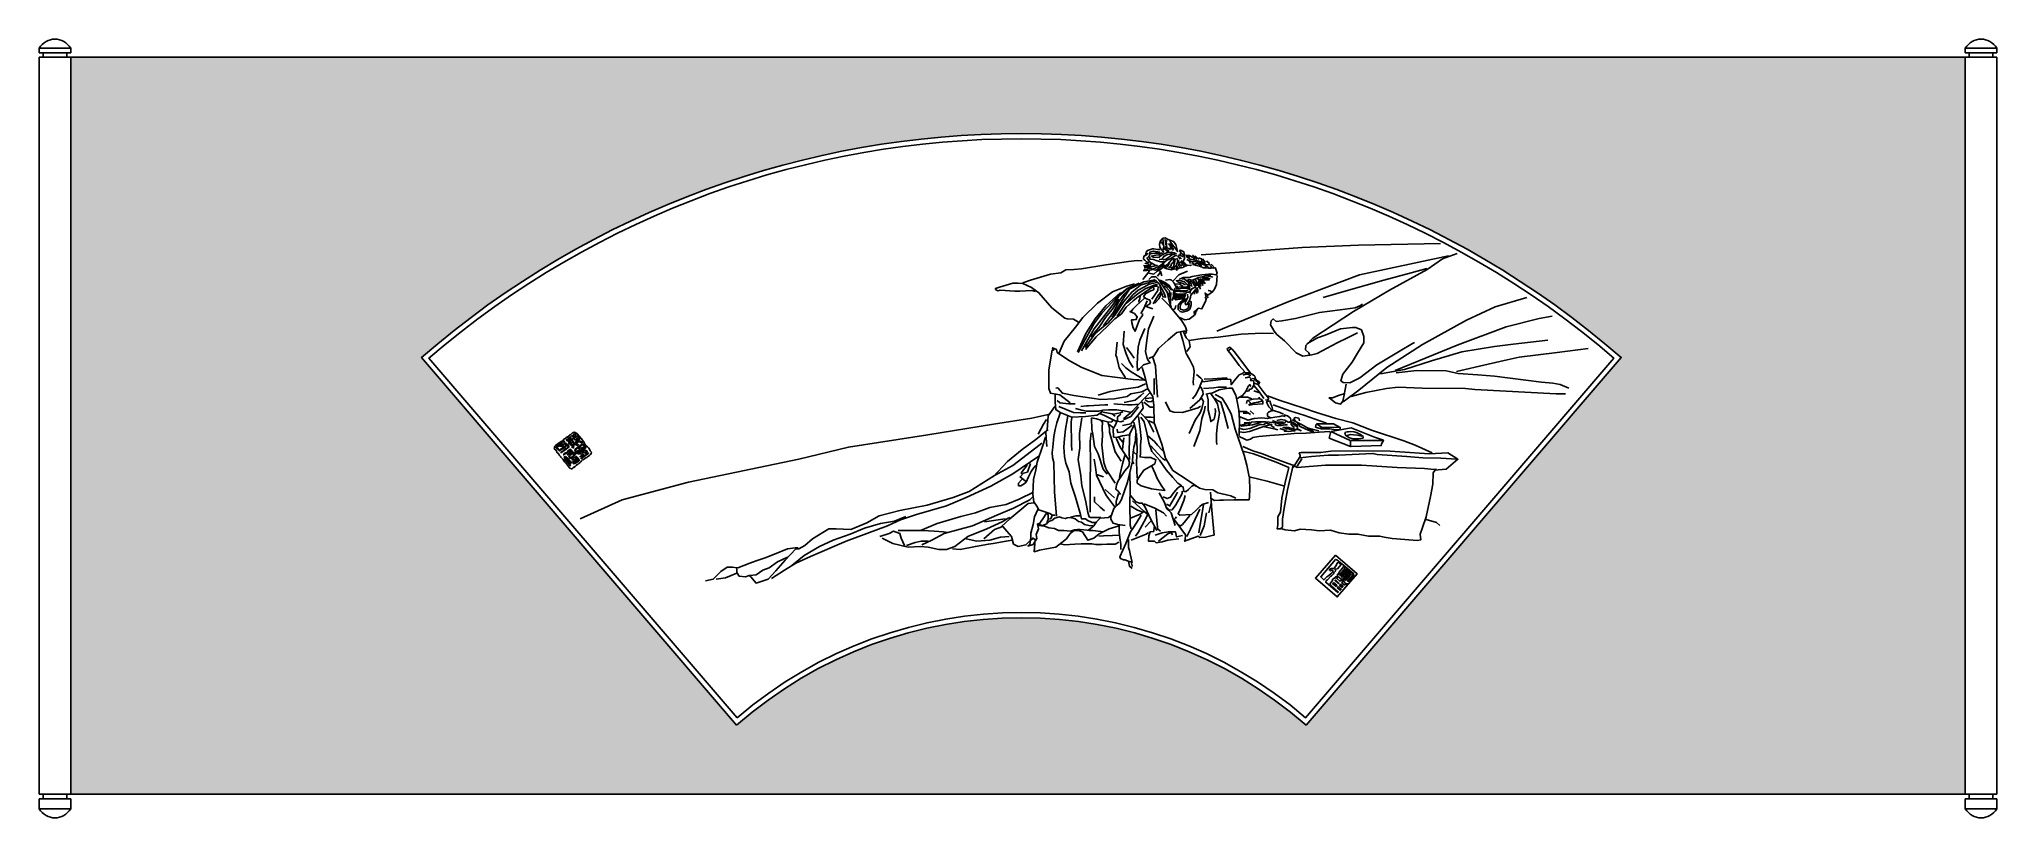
# Model space of a CAD drawing. Extents: x 424 to 2284, y 105 to 845.
import ezdxf

# ---------------------------------------------------------------- set-up
doc = ezdxf.new("R2010")
doc.units = 0
doc.header["$LTSCALE"] = 10
doc.header["$MEASUREMENT"] = 0
for name, color, linetype in [('3', 3, 'CONTINUOUS'), ('4', 4, 'CONTINUOUS'), ('7', 7, 'CONTINUOUS'), ('BH', 3, 'CONTINUOUS')]:
    doc.layers.add(name, color=color, linetype=linetype)

msp = doc.modelspace()

# ---------------------------------------------------------------- hatches: boundary and pattern name
at = {"layer": 'BH'}
h = msp.add_hatch(dxfattribs=at)
h.set_pattern_fill('ESCHER', color=256, scale=50, style=0)
h.set_pattern_definition([(59.99999999999999, (-210.0000000001455, -314.9999999998254), (-59.99999997655987, -1.353315237651032e-08), [55.00000000000001, -5]), (180, (-210.0000000001455, -314.9999999998254), (29.99999999999999, -51.9615242), [55.00000000000001, -5]), (300.0000000000001, (-210.0000000001455, -314.9999999998254), (59.99999997655987, -1.353315237651032e-08), [55.00000000000001, -5]), (59.99999999999999, (-205.0000000001455, -314.9999999998254), (-59.99999997655987, -1.353315237651032e-08), [10, -50]), (300.0000000000001, (-205.0000000001455, -314.9999999998254), (59.99999997655987, -1.353315237651032e-08), [10, -50]), (59.99999999999999, (-212.5000000001455, -310.6698729998254), (-59.99999997655987, -1.353315237651032e-08), [10, -50]), (180, (-212.5000000001455, -310.6698729998254), (29.99999999999999, -51.9615242), [10, -50]), (300.0000000000001, (-212.5000000001455, -319.3301269998254), (59.99999997655987, -1.353315237651032e-08), [10, -50]), (180, (-212.5000000001455, -319.3301269998254), (29.99999999999999, -51.9615242), [10, -50]), (59.99999999999999, (-230.0000000001455, -314.9999999998254), (-59.99999997655987, -1.353315237651032e-08), [10, -50]), (300.0000000000001, (-230.0000000001455, -314.9999999998254), (59.99999997655987, -1.353315237651032e-08), [10, -50]), (59.99999999999999, (-200.0000000001455, -332.3205080498254), (-59.99999997655987, -1.353315237651032e-08), [10, -50]), (180, (-200.0000000001455, -332.3205080498254), (29.99999999999999, -51.9615242), [10, -50]), (300.0000000000001, (-200.0000000001455, -297.6794919498254), (59.99999997655987, -1.353315237651032e-08), [10, -50]), (180, (-200.0000000001455, -297.6794919498254), (29.99999999999999, -51.9615242), [10, -50]), (0, (-200.0000000001455, -306.3397459498254), (-30, 51.9615242), [35, -25]), (0, (-200.0000000001455, -323.6602540498254), (-30, 51.9615242), [35, -25]), (120, (-207.5000000001455, -302.0096189498254), (-59.99999997655987, 1.353317458097081e-08), [34.99999999999999, -24.99999999999999]), (120, (-222.5000000001455, -310.6698729998254), (-59.99999997655987, 1.353317458097081e-08), [34.99999999999999, -24.99999999999999]), (240, (-222.5000000001455, -319.3301269998254), (29.99999997655985, -51.96152421353317), [35, -25]), (240, (-207.5000000001455, -327.9903810498254), (29.99999997655985, -51.96152421353317), [35, -25])])
edge = h.paths.add_edge_path(flags=16)
edge.add_arc((1357.08746840578, -114.9277168116577), 409.8662078151127, 48.69815733620368, 131.3018426637964, ccw=False)
edge.add_line((1627.609751869965, 192.9813646686772), (1926.9938723936, 542.2434254278015))
edge.add_arc((1357.08746840578, -114.9277168116569), 869.8662078151118, 49.06779322795388, 130.9322067720461)
edge.add_line((787.1810644179595, 542.2434254278018), (1086.565184941594, 192.9813646686773))
h.paths.add_polyline_path([(2253.880263743022, 827.4458848910272), (2253.880263743022, 127.4458848910272), (453.8802637430217, 127.4458848910272), (453.8802637430217, 827.4458848910272)])

# ---------------------------------------------------------------- linework, layer by layer
at = {"layer": '3'}
for points in [[(1490.447172026079, 643.9790165142897), (1488.609824359683, 646.9614113546734), (1488.380156235923, 649.9438061950573), (1489.298828730963, 653.1556177459288), (1490.906508273599, 654.9909379922567), (1491.825180768638, 655.6791821514649), (1493.662525758717, 655.9085973688888), (1495.959209672633, 654.5321075574088), (1498.255890910232, 653.614446687713), (1501.471247319187, 652.4673720936572), (1503.767928556786, 649.4849772532733), (1505.145939975662, 644.4378454560739)], [(1489.987835778559, 652.0085416588091), (1492.054848892399, 648.7967316010014)], [(1491.595512644879, 654.7615227748327), (1492.284517016158, 647.1908265720975), (1491.595512644879, 643.9790165142897)], [(1493.203189511198, 654.3026923399849), (1495.729541548873, 652.4673720936572)], [(1493.892193882478, 652.696787311081), (1494.351530129997, 649.0261468184253)], [(1494.810869053834, 652.4673720936572), (1495.270205301354, 646.5025809198257)], [(1498.026222786472, 652.696787311081), (1505.605276223182, 642.602525209746)], [(1358.337426506114, 613.179997446509), (1365.67738047876, 615.6239516929015), (1384.901074807372, 621.2101332541023), (1394.687680104234, 622.6066778978706), (1399.23146113492, 625.3997686784709), (1406.920939401628, 625.748905212679), (1414.260893374275, 626.4471782810949), (1437.329322821766, 630.2876771712557), (1458.999668474594, 633.429904486064), (1467.03866568273, 634.4773125956242), (1471.931968331161, 634.1281760614163)], [(1472.762715791301, 624.7081531813157), (1476.437408447776, 624.9375683987396), (1480.341769228012, 625.6258140510114), (1484.705463579449, 627.4611342973392), (1489.298828730963, 629.525869761091), (1495.270205301354, 634.8024152826507), (1499.863570452868, 636.6377355289784), (1502.849256061746, 638.9318862101541), (1505.145939975662, 639.1612999345142)], [(1477.356080942815, 641.45545061569), (1475.518735952736, 639.3907151519383), (1473.451720162581, 638.4730557753061), (1472.992383915062, 635.7200746592825), (1474.370392657621, 634.5730000652266), (1475.978072200257, 632.9670950363227), (1478.274753437855, 632.0494341666268)], [(1475.059399705217, 639.6201303693623), (1475.748404076497, 642.3731114853858), (1476.896744695297, 643.7496012968656), (1478.734089685376, 644.4378454560739), (1481.71977797057, 645.3555063257695), (1482.86811858937, 645.3555063257695), (1486.542811245844, 644.8966758909219), (1488.609824359683, 644.8966758909219)], [(1476.207740324016, 637.0965659638262), (1478.963757809135, 633.1965102537466), (1482.63845046561, 630.902359572571), (1484.246127331929, 630.2141139202992)], [(1477.356080942815, 638.0142253404584), (1479.193425932895, 637.3259796881864), (1479.193425932895, 635.4906594418587), (1482.63845046561, 635.2612457174984), (1486.083474998325, 634.1141696303787), (1489.528496854723, 633.1965102537466), (1492.743853263678, 633.1965102537466)], [(1488.609824359683, 642.3731114853858), (1482.63845046561, 643.0613556445938), (1479.193425932895, 642.3731114853858), (1478.734089685376, 640.0789608042099), (1478.963757809135, 638.4730557753061)], [(1479.652762180415, 640.5377912390579), (1484.016459208169, 641.2260353982662), (1488.839492483444, 641.2260353982662), (1490.676840149839, 641.45545061569), (1492.284517016158, 639.8495455867861)], [(1504.456932928066, 640.5377912390579), (1502.389919814226, 641.6848658331141), (1499.863570452868, 642.3731114853858), (1495.729541548873, 641.914281050538), (1490.21750390232, 639.3907151519383), (1488.150488112164, 637.5553949056103), (1486.083474998325, 637.0965659638262), (1482.408782341849, 637.5553949056103), (1480.341769228012, 638.7024709927302)], [(1481.71977797057, 638.7024709927302), (1484.705463579449, 639.3907151519383), (1487.231815617124, 639.6201303693623), (1489.298828730963, 639.6201303693623)], [(1488.150488112164, 635.2612457174984), (1490.906508273599, 635.4906594418587), (1492.514185139918, 638.2436405578823), (1495.959209672633, 640.0789608042099), (1498.026222786472, 640.3083760216341), (1501.241579195427, 641.6848658331141)], [(1501.011911071667, 636.8671507464022), (1498.255890910232, 632.9670950363227), (1495.959209672633, 630.6729443551469), (1490.676840149839, 627.2317190799153)], [(1490.906508273599, 643.5201860794418), (1492.743853263678, 641.914281050538)], [(1491.825180768638, 635.0318305000745), (1494.351530129997, 635.4906594418587), (1498.255890910232, 638.2436405578823), (1500.093238576627, 639.8495455867861), (1504.456932928066, 640.5377912390579)], [(1497.796554662712, 631.820018949203), (1496.188877796393, 629.2964545436669), (1495.270205301354, 628.1493784565473), (1493.432857634957, 628.6082088913953), (1492.054848892399, 630.2141139202992), (1492.284517016158, 633.4259254711707)], [(1492.284517016158, 645.8143367606176), (1495.959209672633, 642.602525209746)], [(1492.973521387438, 646.0437519780415), (1497.566886538953, 643.290770862018)], [(1493.432857634957, 647.4202417895215), (1498.715227157752, 644.6672606734977)], [(1496.877882167672, 650.4026366299053), (1499.174563405271, 647.6496570069454)], [(1501.700915442947, 635.9494898767065), (1501.471247319187, 632.7376798188988), (1499.863570452868, 631.1317747899949), (1498.944895281512, 629.067039326243), (1496.877882167672, 627.4611342973392)], [(1498.485559033992, 650.6320518473292), (1499.633899652791, 648.5673163835775)], [(1499.174563405271, 649.0261468184253), (1498.485559033992, 645.1260911083457)], [(1501.011911071667, 636.1789050941304), (1503.308592309266, 635.7200746592825), (1502.619587937987, 631.820018949203), (1501.471247319187, 628.3787936739711), (1498.715227157752, 627.0023038624914)], [(1504.916271851902, 636.4083203115546), (1505.605276223182, 633.6553391955307), (1504.456932928066, 629.984698702875), (1502.849256061746, 628.1493784565473), (1499.174563405271, 626.5434734276434)], [(1500.552574824147, 648.7967316010014), (1499.863570452868, 644.8966758909219)], [(1501.700915442947, 646.2731657024018), (1501.011911071667, 643.9790165142897)], [(1505.605276223182, 638.7024709927302), (1507.90195746078, 635.7200746592825)], [(1506.523948718222, 639.8495455867861), (1510.657977622216, 638.0142253404584), (1511.117313869736, 637.5553949056103)], [(1506.523948718222, 634.8024152826507), (1506.753616841981, 632.0494341666268)], [(1508.82062995582, 632.9670950363227), (1506.753616841981, 631.3611900074188), (1506.753616841981, 629.2964545436669), (1508.13162558454, 627.690549514763), (1508.82062995582, 627.2317190799153)], [(1508.82062995582, 641.45545061569), (1507.44262121326, 643.7496012968656), (1508.3612937083, 644.2084317317137), (1511.346981993495, 642.602525209746), (1512.035986364775, 639.6201303693623), (1512.035986364775, 636.1789050941304), (1510.887645745976, 633.4259254711707)], [(1507.44262121326, 637.7848101230344), (1509.279966203339, 635.9494898767065)], [(1507.672289337021, 640.3083760216341), (1508.82062995582, 640.9966201808421), (1510.887645745976, 640.0789608042099), (1511.576650117256, 639.1612999345142)], [(1508.59096183206, 633.8847544129549), (1512.265654488535, 631.820018949203), (1514.562335726134, 629.525869761091)], [(1508.59096183206, 632.9670950363227), (1512.035986364775, 630.6729443551469), (1513.184326983574, 629.755284978515)], [(1513.184326983574, 639.1612999345142), (1516.62935151629, 639.1612999345142), (1520.763380420284, 636.8671507464022), (1521.911721039083, 635.0318305000745), (1522.141389162844, 633.1965102537466), (1518.696364630128, 633.4259254711707), (1515.48101089749, 634.5730000652266), (1514.332667602373, 635.2612457174984)], [(1513.643663231094, 638.2436405578823), (1517.318355887569, 635.7200746592825), (1520.533712296524, 635.0318305000745), (1526.505086190597, 633.4259254711707), (1531.098451342113, 631.3611900074188), (1532.476460084671, 628.1493784565473), (1532.476460084671, 627.690549514763), (1530.409446970833, 627.4611342973392), (1529.950110723313, 627.4611342973392)], [(1514.562335726134, 637.7848101230344), (1517.08868776381, 637.7848101230344)], [(1516.17001526877, 634.8024152826507), (1517.777692135089, 631.5906052248428)], [(1518.926032753889, 632.5082646014748), (1523.289729781643, 629.755284978515)], [(1519.615037125168, 639.3907151519383), (1523.978734152923, 635.4906594418587)], [(1522.141389162844, 638.9318862101541), (1525.586413695558, 635.2612457174984)], [(1523.289729781643, 633.1965102537466), (1527.423758685637, 630.902359572571), (1528.112763056917, 628.8376241088191)], [(1525.356745571798, 636.8671507464022), (1528.112763056917, 635.9494898767065), (1528.801767428196, 632.2788493840508)], [(1525.816081819318, 632.5082646014748), (1530.639115094592, 630.2141139202992)], [(1527.919834817913, 639.6292406403217), (1564.355227997059, 642.3046112136052), (1623.777818465157, 646.64781272384), (1677.403083947793, 649.0607007927888), (1755.1838719874, 650.5084351272217)], [(1529.200078230706, 636.0058853114982), (1531.557787589632, 632.7376798188988), (1528.342431180677, 632.7376798188988)], [(1535.691816493626, 631.3611900074188), (1533.254180140814, 633.6613603968741), (1536.151152741147, 630.6729443551469), (1532.706128208431, 630.2141139202992)], [(1417.599989289168, 551.8063862023835), (1427.085059328, 564.9485886427219), (1433.204457626398, 570.1443444847754), (1439.629828516031, 575.0344656980376), (1445.749229490746, 582.3696490109945), (1454.316387108502, 595.5118529443968), (1461.965637657816, 604.3751989498649), (1470.226828036969, 610.793484348702), (1479.405925484564, 613.8498112267886), (1485.525326459278, 615.0723407835724)], [(1484.301446799599, 615.9892386976919), (1473.286527186167, 614.1554428694528), (1459.823848253376, 607.1258926922236), (1454.316387108502, 598.8738114651472), (1449.420868469784, 590.6217302380708), (1444.525347154749, 582.3696490109945), (1442.99549758015, 580.8414863184829)], [(1456.764146427861, 594.2893218945493), (1462.883547402575, 601.624505207506), (1468.085035956213, 606.208994778104), (1473.286527186167, 608.9596885204628), (1478.488015739805, 612.0160153985494), (1485.831296374198, 613.5441780910608), (1486.137266289118, 614.1554428694528)], [(1472.533047667542, 616.4492128193722), (1477.356080942815, 622.1845887757796), (1478.734089685376, 624.7081531813157)], [(1473.222052038821, 629.525869761091), (1478.963757809135, 629.2964545436669)], [(1473.681388286341, 628.1493784565473), (1478.045085314096, 627.9199647321872), (1482.86811858937, 628.8376241088191), (1486.313143122085, 629.984698702875)], [(1473.681388286341, 626.3140597032833), (1475.518735952736, 625.8552292684353), (1478.504421561615, 627.0023038624914), (1481.49010984681, 626.7728886450673)], [(1474.370392657621, 631.820018949203), (1478.734089685376, 630.443529137723)], [(1478.045085314096, 622.4140039932037), (1482.86811858937, 621.4963431235078), (1486.083474998325, 624.2493242395315), (1490.906508273599, 627.0023038624914), (1491.595512644879, 627.690549514763)], [(1478.045085314096, 616.2197976019484), (1480.801105475531, 618.9727787179719), (1484.935134379525, 618.9727787179719), (1487.691151864644, 615.9903823845242), (1492.743853263678, 608.4196861817891), (1495.499873425113, 604.2902167473492), (1497.566886538953, 596.031274892342), (1499.404231529032, 590.0664852115746)], [(1480.341769228012, 631.5906052248428), (1478.274753437855, 626.3140597032833)], [(1482.408782341849, 625.8552292684353), (1484.475795455689, 625.1669836161634), (1486.313143122085, 625.8552292684353), (1489.298828730963, 624.0199090221075), (1490.676840149839, 619.890438094604)], [(1483.09778671313, 616.4492128193722), (1487.920819988404, 612.0903266744447), (1492.743853263678, 603.3725558776534), (1494.121862006237, 599.4725001675738), (1491.595512644879, 599.7019153849977), (1491.136176397359, 601.7666508487496), (1489.528496854723, 604.5196319647731), (1489.298828730963, 606.354952211101), (1489.069160607203, 610.0255927037566)], [(1489.069160607203, 622.8728329349876), (1486.313143122085, 619.4316076597561)], [(1492.743853263678, 630.902359572571), (1486.542811245844, 626.0846444858591)], [(1489.069160607203, 615.7609671671004), (1494.121862006237, 613.2374027615645), (1497.566886538953, 610.7138368629646), (1500.093238576627, 606.125536993677)], [(1489.528496854723, 613.9256469207726), (1495.499873425113, 610.4844216455408), (1499.404231529032, 606.5843659354612)], [(1491.825180768638, 628.1493784565473), (1495.270205301354, 626.3140597032833), (1499.404231529032, 625.3963988335873), (1501.930583566706, 626.0846444858591)], [(1502.160251690467, 613.2374027615645), (1499.863570452868, 615.5315519496764), (1498.255890910232, 616.4492128193722), (1494.121862006237, 615.7609671671004)], [(1515.02167464997, 624.2493242395315), (1506.753616841981, 620.5786837468758), (1501.241579195427, 615.0727230078924)], [(1502.108452032411, 626.2206948930304), (1510.856778897263, 627.712664207315)], [(1505.834944346941, 629.2964545436669), (1504.916271851902, 627.9199647321872), (1504.456932928066, 625.1669836161634), (1505.375608099422, 625.8552292684353), (1506.294280594461, 627.9199647321872)], [(1512.954658859815, 611.1726672978126), (1509.739302450859, 612.7785723267165), (1506.294280594461, 613.6962331964123), (1504.456932928066, 615.0727230078924), (1506.98328496574, 615.5315519496764), (1509.968973250936, 614.6138925730443), (1512.035986364775, 614.1550621381965), (1514.332667602373, 611.8609129500846), (1516.399683392529, 609.3373470514849), (1517.08868776381, 607.7314420225811)], [(1507.212953089501, 630.6729443551469), (1509.5096343271, 629.067039326243)], [(1507.212953089501, 617.1374584716441), (1512.035986364775, 616.6786280367962), (1515.94034714501, 613.4668179789885), (1517.548024011329, 609.7961774863327)], [(1509.05029807958, 631.3611900074188), (1511.346981993495, 629.067039326243)], [(1541.6631903877, 627.0023038624914), (1543.04119913026, 622.1845887757796), (1542.12252663522, 620.5786837468758), (1538.447833978745, 621.2669279060838), (1534.77314132227, 621.4963431235078), (1528.572099304437, 620.8080989642996), (1519.385369001408, 619.2021924423321), (1516.859019640049, 618.2845330657001), (1512.954658859815, 618.055117848276), (1510.657977622216, 618.2845330657001), (1509.05029807958, 617.1374584716441)], [(1510.887645745976, 627.9199647321872), (1515.02167464997, 629.984698702875), (1517.777692135089, 629.755284978515), (1518.696364630128, 630.2141139202992)], [(1514.792003849893, 616.4492128193722), (1518.466696506369, 612.0903266744447), (1518.926032753889, 609.7961774863327)], [(1515.71067902125, 616.2197976019484), (1520.074376049005, 615.7609671671004), (1525.356745571798, 618.055117848276), (1530.409446970833, 619.2021924423321), (1534.084136950991, 620.3492685294518), (1537.069825236186, 620.3492685294518)], [(1517.318355887569, 615.3021382253162), (1520.074376049005, 613.2374027615645), (1521.452384791563, 610.4844216455408), (1522.830393534123, 610.0255927037566)], [(1519.605105762115, 630.6966043290389), (1527.286560885907, 628.5652183144997), (1530.273796407916, 627.2863879003), (1539.2354949445, 627.0732490002152), (1541.795981770084, 627.2863879003)], [(1520.074376049005, 615.5315519496764), (1522.600725410363, 612.5491571092927), (1522.600725410363, 608.4196861817891)], [(1522.141389162844, 631.5906052248428), (1525.127077448039, 631.1317747899949), (1528.342431180677, 628.8376241088191)], [(1522.141389162844, 616.6786280367962), (1524.208402276682, 612.7785723267165), (1524.208402276682, 610.255006428117)], [(1524.897409324279, 616.90804325422), (1527.423758685637, 613.6962331964123), (1529.950110723313, 610.7138368629646)], [(1525.127077448039, 614.6138925730443), (1526.964422438118, 611.1726672978126), (1527.653426809397, 609.7961774863327)], [(1526.734754314358, 617.1374584716441), (1529.950110723313, 612.0903266744447)], [(1528.342431180677, 616.90804325422), (1530.639115094592, 613.9256469207726), (1531.557787589632, 612.3197418918687)], [(1528.572099304437, 617.8257026308522), (1533.395132579711, 618.055117848276), (1536.380820864906, 616.90804325422)], [(1529.490771799477, 616.90804325422), (1532.017123837152, 617.1374584716441), (1535.691816493626, 616.2197976019484)], [(1530.179778847073, 615.7609671671004), (1533.395132579711, 615.9903823845242), (1535.462148369867, 615.5315519496764)], [(1543.04119913026, 620.119853312028), (1542.8115310065, 615.7609671671004), (1542.35219475898, 611.4020825152365), (1540.514849768902, 607.0431963703093), (1538.677502102505, 604.5196319647731), (1534.31380507475, 601.3078204139016), (1531.557787589632, 599.0136712257896), (1531.328119465872, 598.5548407909419)], [(1531.787455713392, 631.1317747899949), (1534.543473198511, 628.1493784565473), (1535.002812122347, 627.0023038624914), (1537.299493359946, 627.0023038624914)], [(1532.017123837152, 619.890438094604), (1536.840157112426, 619.2021924423321), (1539.136838350025, 618.5139482831239)], [(1536.610488988666, 629.755284978515), (1537.988497731226, 627.690549514763)], [(1537.521656399134, 630.890559175235), (1541.6631903877, 626.3140597032833)], [(1742.255174453207, 626.6673066419946), (1727.373397286462, 622.4864220642639), (1701.330289920974, 615.5182815990674), (1667.84629664843, 606.2274266500964), (1643.663411428785, 599.2592861848998)], [(1411.464720432315, 575.8224136683351), (1406.571417783883, 578.6155029558719), (1400.6295476059, 578.9646394900798), (1398.53241789943, 579.6629125584957), (1385.949639660607, 589.4387295440653), (1373.716380363213, 603.7533169951477), (1366.725948008312, 608.6412254879323), (1358.337426506114, 612.4817258711569), (1354.143167093173, 612.8308624053648), (1348.900342826997, 612.8308624053648), (1336.317561911858, 608.9903620221404), (1332.472824116662, 607.593817378372), (1332.472824116662, 606.8955443099561), (1334.569953823133, 605.4989996661876), (1337.016605147348, 606.19727124154), (1350.997472533468, 605.1498631319797), (1355.541253564154, 605.1498631319797), (1367.075469626057, 605.8481362003957), (1370.570685803508, 604.8007265977717)], [(1410.256711331091, 547.5275282744494), (1418.211929119007, 564.9485886427219), (1427.085059328, 579.0076904902437), (1437.182069196672, 591.2329965095264), (1451.256687959303, 604.0695658141371)], [(1411.17462107585, 546.9162634960577), (1419.129838863767, 562.1978949003632), (1426.167149583241, 574.4232009196458), (1433.510430217634, 584.2034448392336), (1448.808928639944, 600.4019756507224), (1457.682056172621, 607.7371574706154), (1469.002945700972, 612.9329133126689)], [(1414.234320225049, 548.444426188569), (1426.167149583241, 569.5330782133199), (1442.99549758015, 590.9273633737986), (1449.420868469784, 599.7907093792669), (1458.293998678777, 607.7371574706154), (1463.189517317495, 610.1822195703102)], [(1417.905959204088, 549.6669572384164), (1428.00296907276, 561.8922632576989), (1438.711918771271, 571.6725071772868), (1445.749229490746, 579.0076904902437), (1452.174597704063, 583.5921800608419), (1456.764146427861, 590.0104654596789), (1463.189517317495, 596.1231177227885), (1468.085035956213, 599.7907093792669), (1480.017865314404, 608.0427906063433), (1483.995476884679, 609.8765864345824), (1486.443236204038, 609.8765864345824)], [(1423.413420348962, 561.8922632576989), (1431.674608051798, 571.9781403130146), (1436.876099281752, 580.2302215400911), (1443.30146749507, 587.871036495712), (1449.726838384703, 597.6512819083637)], [(1435.040279792233, 572.5894050914067), (1444.525347154749, 585.1203427533533), (1449.726838384703, 595.5118529443968), (1454.622357023422, 602.2357699858978), (1459.823848253376, 607.4315258279514)], [(1448.196988810104, 581.4527510968746), (1455.846236683102, 592.7611592020377), (1468.085035956213, 603.1526679000175), (1475.428316590606, 607.7371574706154), (1484.301446799599, 611.0991174844298), (1486.443236204038, 611.4047491270937)], [(1470.001559777981, 600.6486223168837), (1469.652038160236, 597.8555330293469), (1468.603473307001, 595.7607153171626), (1468.952994924746, 594.3641691803306)], [(1470.700603013472, 583.890080619409), (1473.496775955432, 588.7779891121936), (1476.642470515138, 596.1098503583071)], [(1482.933859634549, 608.3296215902689), (1482.933859634549, 606.5839404122925), (1480.137686692588, 605.5365308096684), (1475.244384044157, 603.092576563276), (1473.147254337687, 600.2994872757395), (1475.244384044157, 598.2046680704914), (1479.089121839353, 596.8081234267231), (1479.788165074843, 594.3641691803306), (1478.739600221607, 592.9676245365623), (1476.991992132883, 591.9202149339383), (1476.292948897392, 590.872806824378), (1475.593905661903, 590.52367029017), (1478.040556986118, 589.8253972217539), (1481.885294781313, 588.4288525779856)], [(1480.935775059163, 597.6512819083637), (1486.749206118958, 605.9033616423762), (1487.055176033878, 609.5709532988546)], [(1482.257842065665, 593.1650365727137), (1487.361145948797, 601.624505207506), (1489.502935353237, 604.3751989498649)], [(1483.995476884679, 593.6780571161576), (1487.592187388565, 597.854084908807), (1490.152671537669, 603.1825484520001)], [(1492.514185139918, 609.5667622689087), (1495.729541548873, 609.1079318340608), (1497.796554662712, 609.3373470514849)], [(1493.203189511198, 610.4844216455408), (1497.796554662712, 605.4372913414054), (1497.566886538953, 602.4548965010215), (1498.255890910232, 599.4725001675738)], [(1499.174563405271, 604.0608015299254), (1498.715227157752, 598.3254255735177), (1498.715227157752, 593.2782952693823)], [(1499.633899652791, 607.2726115877331), (1501.930583566706, 605.896121776253), (1501.700915442947, 603.1431406602295), (1501.700915442947, 600.1607458198457), (1500.322906700388, 596.2606901097661)], [(1501.011911071667, 602.9137254428055), (1504.227264804305, 601.0784066895415), (1508.13162558454, 600.8489914721176), (1511.346981993495, 601.5372356313256), (1512.954658859815, 601.9960660661735)], [(1501.471247319187, 599.9313306024216), (1504.456932928066, 598.5548407909419), (1508.82062995582, 599.0136712257896), (1512.954658859815, 600.1607458198457)], [(1501.471247319187, 599.0136712257896), (1503.767928556786, 596.948935762038), (1509.739302450859, 597.8665951386699), (1512.495322612295, 599.0136712257896)], [(1501.674856899837, 613.4131992313714), (1503.168474660842, 611.494952116917)], [(1501.700915442947, 601.0784066895415), (1505.375608099422, 599.9313306024216), (1509.5096343271, 600.1607458198457), (1513.413995107335, 601.0784066895415)], [(1501.930583566706, 605.2078761239812), (1507.672289337021, 604.7490456891334), (1513.643663231094, 604.2902167473492), (1515.94034714501, 604.2902167473492), (1517.777692135089, 605.6667065588292), (1518.926032753889, 607.5020268051569), (1522.141389162844, 608.878516616637), (1523.289729781643, 608.878516616637)], [(1502.108452032411, 607.2513641417274), (1504.028818489839, 608.9564723560967), (1504.242190161572, 609.8090264632815)], [(1502.160251690467, 604.0608015299254), (1504.916271851902, 602.4548965010215), (1510.887645745976, 602.2254812835973), (1513.413995107335, 603.1431406602295), (1513.873331354854, 603.6019710950774)], [(1502.389919814226, 606.354952211101), (1507.672289337021, 605.896121776253), (1512.265654488535, 605.6667065588292), (1515.71067902125, 606.125536993677)], [(1510.887645745976, 609.7961774863327), (1508.3612937083, 611.1726672978126), (1507.672289337021, 612.3197418918687), (1503.997596680546, 611.8609129500846), (1503.078924185506, 611.8609129500846), (1503.308592309266, 610.255006428117), (1505.834944346941, 609.7961774863327)], [(1503.997596680546, 608.1902724574288), (1506.064612470702, 607.5020268051569), (1511.117313869736, 608.1902724574288), (1514.332667602373, 608.1902724574288), (1517.318355887569, 606.8137811528851)], [(1504.227264804305, 608.6491013992131), (1508.82062995582, 609.3373470514849), (1512.265654488535, 608.878516616637), (1514.562335726134, 609.3373470514849), (1517.08868776381, 607.7314420225811)], [(1514.452419396322, 598.1470104276623), (1510.229882020371, 596.3393462011734), (1507.967808234946, 594.5316819746847), (1506.007341968105, 591.970825315868), (1506.007341968105, 587.7529426184152), (1507.967808234946, 585.7946402040737), (1510.229882020371, 585.1920859595986), (1514.904834688669, 586.3971959416125), (1517.016103376644, 588.2048586750376), (1517.920931285024, 590.1631610893791), (1518.524151674822, 592.2721031846373), (1518.373346577373, 595.1342377122235), (1517.166908474094, 595.7367919566984), (1516.412882986847, 595.7367919566984)], [(1532.935796332192, 599.0136712257896), (1532.017123837152, 595.3430307331339), (1531.098451342113, 593.73712570423), (1528.572099304437, 588.4605786896069), (1525.127077448039, 588.9194091244547), (1523.805118807628, 587.613463589029), (1522.448673149298, 586.6171764892008), (1521.211912376997, 585.6607407539208), (1521.452384791563, 582.4957890088392), (1516.399683392529, 578.5957332987596), (1512.495322612295, 578.1369028639116), (1506.753616841981, 580.4310535450873)], [(1516.262077889398, 594.6823216556012), (1516.412882986847, 592.5733795603429), (1515.6588574996, 589.1086907882819), (1513.698393909075, 587.7529426184152), (1510.983904831302, 587.301026561793), (1508.420220850979, 588.0542204871846), (1507.817003137498, 588.506136543807), (1507.817003137498, 590.3138007702956), (1508.118613332396, 592.4227413724901), (1509.475856533124, 594.2304055989789), (1514.301614298872, 597.5444561831873)], [(1523.519397905403, 607.7314420225811), (1518.237028382609, 601.5372356313256), (1517.777692135089, 599.4725001675738), (1516.859019640049, 596.49010532719), (1515.02167464997, 593.5077104868061), (1515.02167464997, 592.5900496171104), (1513.413995107335, 592.3606343996865), (1512.724990736055, 594.1959546460142), (1513.413995107335, 595.8018596749181), (1515.25134277373, 599.2430864432135), (1514.792003849893, 602.2254812835973)], [(1517.318355887569, 605.6667065588292), (1517.548024011329, 603.1431406602295)], [(1521.911721039083, 605.4372913414054), (1521.682052915324, 602.4548965010215)], [(1523.060061657883, 605.896121776253), (1523.749066029162, 603.1431406602295)], [(1523.749066029162, 608.6491013992131), (1524.897409324279, 605.896121776253), (1524.897409324279, 603.8313863125012)], [(1524.897409324279, 613.0079875441404), (1525.586413695558, 610.0255927037566), (1526.964422438118, 608.4196861817891)], [(1525.127077448039, 609.5667622689087), (1526.734754314358, 608.4196861817891), (1527.194090561878, 607.2726115877331)], [(1534.31380507475, 601.7666508487496), (1532.935796332192, 602.2254812835973), (1532.017123837152, 603.3725558776534), (1531.557787589632, 603.3725558776534), (1532.017123837152, 601.9960660661735), (1532.246791960912, 600.3901610372696), (1533.854468827231, 599.9313306024216), (1534.543473198511, 598.7842560083658)], [(1538.447833978745, 604.2902167473492), (1536.610488988666, 605.4372913414054), (1534.77314132227, 605.896121776253), (1534.543473198511, 605.896121776253)], [(1501.332389299806, 587.6023044305624), (1503.1420504692, 588.6567747316595), (1503.74526818268, 591.5189092592458)], [(1523.805118807628, 587.613463589029), (1523.565746359254, 586.0592558924648), (1522.434057783408, 585.134634359567), (1522.467848958967, 583.6831972270344), (1521.48789416249, 582.4680419121115)], [(1861.510447408325, 581.4626560817914), (1848.953947923884, 579.1399415980168), (1817.795232333644, 571.2427153393105), (1771.289684040198, 554.054634131633), (1712.22763626231, 529.898410965695)], [(1512.536945464947, 564.5811025195155), (1514.284554216221, 566.3267830121897)], [(1631.843749287892, 544.5343409262003), (1638.043668281947, 545.8614301060975), (1657.084420864219, 556.029144407308), (1667.712851896038, 561.337499633742), (1676.569878648047, 565.7611307311179)], [(1456.963000514833, 551.6630585382895), (1460.807737099552, 546.7751498841658), (1464.302954602102, 541.5381054292016)], [(1556.394866328307, 550.8736991391089), (1555.339131622441, 551.9282694754772), (1553.931482671635, 551.4009835607611), (1553.051705088238, 550.6979371675369), (1552.699793519616, 549.9948892812488), (1553.227659534391, 548.7645569733082), (1554.987220053818, 546.6554148075076), (1558.330378617571, 542.437130475906), (1564.136920837995, 534.5278477274195), (1569.239639921175, 528.5519451731615)], [(1554.107439794105, 548.0615090870201), (1554.63530580888, 549.4676033665327), (1555.866997637216, 549.9948892812488), (1556.922732343082, 550.3464132243928), (1559.210158877285, 548.0615090870201), (1565.5445697888, 539.8007023953893), (1572.758758283712, 529.7822789741656), (1574.870227695445, 527.4973748367931)], [(1770.359572967276, 528.9693266652489), (1800.588177484595, 535.9374671304454), (1818.725343406565, 540.1183517081761), (1829.886673605308, 542.4410661919509), (1866.161000096617, 547.0864921733726), (1895.45949621733, 550.802835347412)], [(1483.1771237797, 522.3356081020182), (1483.1771237797, 506.973612026437)], [(1529.475334804338, 519.0676936766685), (1536.465767159239, 520.1151032792926), (1549.048548074378, 521.5116479230608), (1556.038980429279, 521.1625113888529), (1556.388502047024, 516.2746043891318), (1559.184674988985, 520.1151032792926), (1564.077980313733, 525.7012833474296), (1567.223674873439, 527.0978294842616), (1568.621761344419, 528.1452375938219)], [(1530.873421275318, 521.5116479230608), (1538.562896865709, 521.8607844572688), (1551.844721016339, 522.9081940598928), (1552.194242634084, 521.8607844572688)], [(1567.664260845656, 525.3165999514645), (1570.006321710434, 526.2913839471669), (1572.348385251531, 526.2913839471669), (1574.300102638847, 525.5115567506048), (1574.8856191932, 524.5367742479662)], [(1569.420807832398, 528.0459936463674), (1572.543555652103, 527.6560800480863), (1575.861476548699, 526.6812975454476), (1577.422850458552, 525.7065135497453), (1578.789053967831, 524.3418174488255), (1579.374570522185, 522.0023373522037), (1580.935944432037, 520.4426844521436), (1582.692491418779, 519.2729451503643), (1583.668348774279, 518.2981611546619)], [(1571.177352142824, 510.694851960438), (1572.348385251531, 510.3049398552207), (1573.51941568392, 510.694851960438), (1573.51941568392, 511.2797223578594), (1573.909759161384, 512.0595495544213), (1574.690446116309, 512.254506353562), (1575.861476548699, 512.4494631527025), (1577.032506981089, 514.0091160527625), (1577.813193936015, 516.1536378571803), (1578.008367012905, 518.8830315520834), (1577.618023535442, 520.0527708538624), (1575.471133071236, 520.2477276530032), (1574.8856191932, 520.2477276530032), (1575.471133071236, 522.0023373522037), (1573.909759161384, 523.5619902522639), (1572.543555652103, 523.5619902522639), (1571.567695620287, 523.3670349461869), (1569.811151309861, 522.7821645487656)], [(1576.251820026162, 522.3922509504846), (1578.398710490368, 522.0023373522037), (1579.569740922758, 520.4426844521436), (1581.326287909501, 519.0779883512239), (1583.278005296816, 518.688074752943), (1582.692491418779, 516.9334650537422), (1581.911804463854, 516.5435514554613), (1578.398710490368, 517.7132922503041), (1578.203540089795, 517.9082490494447)], [(1713.157747335232, 527.5756979749842), (1732.690077190268, 529.898410965695), (1760.5934067016, 529.4338695620038), (1772.219795113119, 527.1111550782291), (1790.822013895234, 525.7175263879644), (1806.633899458585, 524.3238991907632), (1851.279225606188, 518.7493859227678), (1861.975502944786, 517.8203001292579), (1868.951333315381, 516.426672932057), (1877.322332971676, 513.1748726547725)], [(1454.856123500271, 499.4750395284452), (1465.341773339835, 501.5698573104311), (1470.584599593659, 506.1086301637141), (1473.380770927614, 508.5525837465403)], [(1474.778857928634, 503.3155392915761), (1481.769292933733, 504.0138123817285)], [(1517.162617070703, 493.9141692366474), (1526.599704327587, 501.9443045637497), (1529.745397411797, 507.5304848195547), (1529.395875661542, 509.9744398908522), (1527.997788660522, 513.8149381655118), (1527.298747828097, 514.1640754548235)], [(1530.174378039827, 512.7832405401153), (1539.960983336689, 513.4815136085315), (1544.155245425947, 514.1797866769473), (1551.844721016339, 514.1797866769473)], [(1532.192049663582, 507.5304848195547), (1536.735832416896, 508.2287579097068), (1540.580569001616, 502.9917134547426), (1543.376743003656, 498.1038048006189), (1545.473873505185, 489.3753978718355), (1544.42530825442, 483.7892161275593), (1543.376743003656, 478.9013074734355), (1542.328177752891, 469.8237647438116), (1542.328177752891, 462.4919010183904), (1542.677699503146, 459.6988116347234)], [(1533.240614914347, 507.5304848195547), (1534.638701915366, 501.9443045637497), (1534.638701915366, 492.1684872555022), (1536.386310666641, 484.8366250185521), (1537.085354167151, 481.3452625447329), (1540.231047251361, 483.7892161275593), (1541.279612502126, 487.9788516915308), (1541.629134252381, 491.1210783645092), (1541.279612502126, 493.9141692366474)], [(1553.512871092965, 474.7116719094643), (1550.017656258499, 487.9788516915308), (1546.52243875595, 499.849486781764), (1543.376743003656, 501.2460314735973), (1541.279612502126, 503.6899850564239)], [(1562.199449484854, 503.2865010584184), (1567.273917368192, 506.0158932602576), (1570.201494787325, 509.9150262569399), (1571.372525219715, 512.254506353562), (1572.933899129567, 515.1788553545416), (1574.104929561957, 516.3485946563209)], [(1565.368612666331, 504.4725744776212), (1572.054935146468, 504.4725744776212), (1576.101919523781, 503.0664801981086)], [(1572.230889592622, 501.4846224539604), (1577.333608675801, 502.5391942833925), (1582.260373312828, 503.0664801981086), (1583.140150896224, 504.1210505344771), (1583.492062464847, 502.8907182265366), (1585.251622984275, 502.1876703402485), (1586.483312136294, 500.4300521175918), (1586.483312136294, 498.145147980219)], [(1574.104929561957, 516.9334650537422), (1574.49527303942, 515.3738121536823), (1575.275962670663, 514.5939849571203)], [(1577.861477366892, 510.4484770318793), (1583.492062464847, 508.5150968376506)], [(1578.037431813045, 515.545569728277), (1583.316108018694, 509.3939052024469), (1587.53904684216, 503.2422421696806)], [(1581.131117508927, 519.2729451503643), (1581.911804463854, 518.1032043555215), (1582.692491418779, 517.7132922503041)], [(1581.908461744206, 516.2486176145651), (1587.890958410782, 508.5150968376506), (1591.058165204699, 504.8240984207653), (1591.761988341943, 503.418002648189), (1591.761988341943, 502.5391942833925), (1590.530296513607, 501.6603844255322), (1589.122650239118, 502.0119083686765)], [(937.808591144294, 388.9526872194707), (977.7500443443869, 407.0878747959355), (1040.930159526662, 423.7722495096816), (1145.504145116694, 445.534476685299), (1192.707681687016, 457.1409974487027), (1268.233336464214, 468.7475182121063), (1330.6872443767, 478.903223135849), (1366.997655891678, 484.7064835175507), (1384.03771968346, 488.4260107621717)], [(1391.191999095558, 501.4546466638728), (1393.638651347344, 499.0106930810466), (1402.027173353462, 498.3124199908945), (1408.318562189967, 498.3124199908945)], [(1392.590086096578, 495.5193291187561), (1406.570953438692, 489.9331488629514), (1413.211866693536, 489.5840115736396), (1418.454690279275, 489.5840115736396)], [(1405.172866437672, 485.0452402088277), (1404.473822937162, 481.2047404456966), (1404.823344687417, 459.5582895356872), (1405.172866437672, 453.9721092798823)], [(1413.561388443791, 495.5193291187561), (1418.80421202953, 496.2176022089086), (1420.90134253106, 496.2176022089086), (1436.280296874193, 497.2650110999016), (1439.076468208148, 497.2650110999016)], [(1423.6975165331, 484.6961044079869), (1424.047038283355, 473.8728782087467), (1425.095600866035, 469.3341068439348), (1426.493687867055, 457.8126090430131), (1429.988905369604, 450.8298826069037), (1434.882209873173, 436.1661581330036), (1438.726946457894, 431.2782494788798)], [(1431.736514120879, 488.8857399719585), (1435.930775123938, 487.1400579908133), (1447.464990214267, 481.5538777350085)], [(1434.933389071908, 490.3974953103499), (1443.321908409942, 488.651814817676), (1446.118082411982, 486.5569970356903)], [(1444.370473660707, 488.3026775283644), (1451.360905997722, 489.6992237086689), (1453.458036499251, 490.7466325996619)], [(1445.018337962482, 498.3124199908945), (1448.513552796948, 497.9632841900536), (1457.950640053831, 497.2650110999016), (1462.494420139061, 497.2650110999016), (1468.78581164365, 497.9632841900536)], [(1453.108514748997, 491.7940414906548), (1460.44847150435, 490.3974953103499)], [(1470.934121343914, 489.0009506185166), (1477.575031930674, 482.0182241824073), (1482.817858184498, 471.194999471638)], [(1473.380770927614, 499.8241768177569), (1479.322640681949, 494.9362681636331), (1482.817858184498, 494.9362681636331)], [(1474.778857928634, 501.9189945997426), (1477.575031930674, 500.1733126185974), (1480.720727682969, 500.5224484194382), (1482.118814683988, 501.2207215095902)], [(1474.778857928634, 485.5095881446974), (1480.371205932714, 485.5095881446974), (1482.468336434243, 485.1604508553856)], [(1521.007356323508, 457.6039938527379), (1526.599704327587, 472.6168541274784), (1528.696832161032, 484.1383519283997), (1531.143484412817, 491.8193514546617), (1531.842527913327, 496.0089870186331)], [(1564.277066165742, 490.9404494806191), (1570.557501120607, 490.9404494806191), (1574.905496197863, 488.0449823048173)], [(1564.736683426523, 485.7404025733485), (1570.201494787325, 483.5958792758669), (1572.348385251531, 482.8160535723687), (1578.398710490368, 484.3757064724289), (1584.839381882985, 484.7656200707098), (1588.547646257044, 484.5706632715693), (1591.084880198713, 484.1807496732883), (1597.915892392478, 485.5454457742081), (1602.600016798352, 486.3252729707698), (1604.746907262558, 486.9101433681914), (1607.67448468169, 486.1303161716295)], [(1567.658838627876, 489.49271663925), (1572.006833705132, 489.49271663925)], [(1570.823243318133, 498.4966719233631), (1571.527066455376, 501.3088619754521), (1572.758758283712, 501.1331000038799), (1574.342361680671, 499.5512437527955), (1574.342361680671, 497.9693860086471), (1578.389343381667, 499.0239578380792), (1581.908461744206, 499.9027662028758), (1586.131400567671, 500.9573380323079)], [(1573.286624298488, 497.7936240370751), (1573.81449298958, 496.9148156722787), (1576.981697107179, 497.6178635585668), (1581.556550175584, 497.7936240370751), (1586.659269258763, 498.145147980219)], [(1574.422386228461, 491.423027094409), (1577.804158690594, 488.5275599186068)], [(1592.81772304781, 501.1331000038799), (1591.058165204699, 500.4300521175918), (1589.65051893021, 500.0785281744478)], [(1590.002430498832, 499.7270042313038), (1592.289854356718, 495.5087213927661), (1595.281104028165, 491.993483454389), (1595.984927165408, 491.4661990327368), (1594.929192459542, 495.8602438428464), (1594.225369322298, 497.9693860086471), (1592.993677493962, 500.9573380323079)], [(1593.622114140382, 484.7656200707098), (1591.084880198713, 486.5202297699105), (1591.084880198713, 489.2496219717498), (1591.865567153639, 490.4193627665926), (1593.622114140382, 491.1991884700907), (1595.183488050235, 491.5891020683719)], [(1596.221984599775, 497.3616896526174), (1613.113742569955, 491.2100251267874), (1625.430652824364, 487.3432647383303), (1647.073218309102, 479.9612679045596)], [(1596.744861960088, 491.9790156666528), (1602.600016798352, 489.8344923691714), (1606.113110771837, 488.2748394691112)], [(1606.5034542493, 487.6899690716896), (1610.016545546469, 486.9101433681914), (1612.748952565028, 484.5706632715693), (1613.334466443064, 480.8664870740276), (1613.529639519954, 478.3320501782651)], [(1621.336511745535, 482.0362263758068), (1620.750997867498, 484.5706632715693), (1619.189621281329, 484.7656200707098), (1617.628247371476, 485.1555336689908), (1616.262043862196, 484.5706632715693), (1616.262043862196, 483.4009239697903), (1617.433074294586, 481.8412695766663)], [(913.5245232890775, 455.7930550120918), (913.5358195474755, 457.8203084864003), (914.4173496373423, 458.638201029494), (917.9453842020639, 461.2686998168003), (920.5643798150004, 462.8959245520564), (921.1464125285756, 462.4760259688688), (921.1349029302728, 461.9085952931804), (919.7576855519092, 460.9207932478678), (919.3339421302344, 460.6158738819288), (915.693437155699, 457.9270640806332), (914.9248699901573, 456.9998829302107), (916.733309939299, 454.7469622673506), (917.3270996462625, 455.0495322647034), (915.8785415806551, 457.0625790560218), (919.3461479883399, 459.1836844249572), (920.5568557555907, 459.9301815877177), (922.6123607215932, 459.7627325384105), (923.4863337849756, 460.2080735489554), (923.8854972299132, 460.0364135218533), (924.5551975442559, 459.2334221162607), (924.702755967327, 459.1560461235359), (923.8647377017332, 458.2776856293698), (923.1383204074345, 457.7549667163315), (922.7751144142721, 457.493609169581), (922.2983932445559, 457.5176814267711), (921.9843445508786, 458.209480756334), (921.5586922319208, 458.5456365950004), (920.0427834020838, 458.5625795138184), (918.8063517194369, 458.5458354634297), (918.1483037673515, 458.072314096385), (919.8204442785764, 458.0908107420171), (921.7686943268009, 457.8707453070901), (922.2813702943049, 457.413653566279), (922.1527437187715, 456.9539822148904), (921.2617477051363, 456.4046133438532), (920.9060960844718, 456.5158054198833), (920.9155620082392, 456.2472817478267), (917.7928098671864, 453.9121993031995), (917.9657011633426, 453.4774607259394), (921.048641814964, 455.4163239822534), (921.8006590609066, 455.5381039674539), (922.0695405187817, 455.7927696175927), (922.990842135584, 454.8954937484602), (923.1213776084014, 454.7140898952432), (922.8792411642889, 454.5398521673324), (922.6200791159372, 454.2615846691608), (919.737732815408, 452.3762100533695), (919.63402411687, 451.7424342977434), (924.2734472216589, 454.9006529696151), (926.5302515213589, 456.6163936591046), (927.3947613149585, 457.3302602514746), (927.2717828686245, 457.8842156372405), (926.5661261679279, 459.1202231360794), (926.2785663482709, 459.6475266540779), (925.862382607067, 459.7151607304562), (925.1510793657362, 459.9375448825159), (924.5778686237072, 460.3510767139071), (924.3943554028474, 460.8614721902529), (923.9611460574051, 460.8250764963707), (923.1987739653177, 460.7353770669538), (923.1022843930041, 461.1248366411548), (922.7296135414945, 461.132001285855), (922.2944952987673, 461.7366807965782), (922.6395311680162, 461.9824305543781), (923.1104516921287, 462.298788626492), (922.757533287765, 462.7715442132965), (922.0192847380231, 462.3260666140027), (921.6247949844246, 462.5396722021711), (921.5283027581254, 462.9291298666037), (921.7079981844145, 463.7008847994688), (922.805178498359, 464.8575127918066), (923.5410617164262, 465.1117080327878), (924.2844993069903, 465.7384528965496), (924.8198463539456, 466.3990157533848), (925.4346600229628, 466.5660911755268), (926.7058876339988, 467.4808473635749), (927.6233725216534, 467.8657204230475), (928.1927654691135, 468.7343390008675), (929.006203757971, 469.1361201019922), (929.5415508049255, 469.7966829588274), (930.1468958961877, 470.2322801432574), (930.8903361407383, 470.8590269167881), (932.3885887969063, 471.2029196774179), (933.915241878366, 470.7412433316463), (935.1486832915607, 469.7932433375564), (936.879690338702, 467.6430489667206), (938.7242088429857, 465.2074243627812), (939.3920002600435, 465.0455081617938), (939.3333743828034, 464.3608730477687), (941.2289617378437, 462.2373320253058), (941.707591804844, 461.5721845635105), (942.2751544176745, 460.145025994965), (943.0167632621733, 458.4759971027361), (943.5805080804339, 458.3309889434015), (944.8404420870575, 457.2184935669093), (945.8052581821194, 456.2607516564731), (946.2649564015819, 456.1326515387909), (946.8835878651689, 455.0175765517217), (947.2865691046763, 453.5637661154087), (948.6600145684442, 452.1658405058138), (948.4897850659227, 451.1255619008923), (947.7652793228954, 449.9617696930173), (946.6926789856861, 449.2817210937203), (946.5110746621122, 449.1510413654611), (946.5640524101527, 448.8220497423322), (945.7846573678135, 448.6283224524228), (944.6950340803523, 447.8442459926339), (944.4283150055171, 447.1934269619137), (943.4067835190644, 446.8254619440936), (942.3947179563802, 446.188973254217), (940.8208164727193, 445.0564175190692), (940.2740946047115, 445.3054535388961), (939.0388217914651, 443.9576778672269), (938.5469865687819, 443.2366470593191), (937.6314105784122, 442.2106987952411), (936.6458338897482, 441.4097142938001), (935.5732308985525, 440.7296637847346), (935.2005589816217, 440.7368299100408), (935.0889553563402, 440.3811864191445), (934.3625380620424, 439.8584675061062), (933.7571929707801, 439.4228703216763), (933.1613111492998, 438.718747555421), (932.3913846847145, 438.2564985032238), (932.1832914871202, 438.2903145865289), (931.4228282923168, 437.5595399525063), (931.0501537213995, 437.566704168044), (930.4107627296326, 436.9230512626295), (929.8754156826772, 436.2624884057943), (929.5632758862848, 436.313212530752), (928.2352527326384, 437.0095983750437), (927.8871581384574, 437.493341983622), (923.9900279322928, 442.3984072748051), (923.3562824157389, 442.7683791967768), (921.3282506905962, 445.7143992770621), (919.6502213914973, 447.5356020247694), (919.1715923899192, 448.2007480059589), (918.7459400709595, 448.5369038446254), (918.3108218282332, 449.1415833553485), (918.0232620085762, 449.6688868733469), (917.544631941576, 450.3340343351425), (917.1624914468903, 450.6097222227368), (916.9960011762832, 451.2241455595749), (916.2241642258496, 451.4029683216087), (915.6244672637858, 451.9809978743328), (915.7095793610597, 452.5011352670251), (915.3085070188372, 453.3138704987325), (915.4636224683918, 453.6090460385567), (915.1420167482302, 453.9282938355707), (914.7333873795242, 454.3684775347297), (914.2472002860404, 454.6610734639762), (913.168871668413, 455.9042470881217)], [(924.5326323954714, 463.7435677478818), (925.7465440078568, 462.9720512220232), (926.7400273898684, 463.193437937142), (928.2590550518753, 464.2865072990522), (929.062624778263, 465.6872595540256), (928.7506639627345, 466.1207884084265), (928.6082283238757, 467.0053117157238), (927.8487131658794, 466.4587760798845), (928.160673981407, 466.0252472254833), (928.2556326689237, 465.4355646701375), (927.7911132958725, 464.9368013209564), (927.0586887411064, 465.7257819647045), (926.8721974684349, 465.7560901334743), (926.3296855038707, 465.3657067179738), (926.502634128914, 464.667642319179), (926.4110988897728, 464.1082660228344), (925.9160691845245, 463.4230456749192), (925.2921475534686, 464.2901033837211), (924.4851543787072, 464.0384099804389)], [(929.8325481381844, 457.5226286717276), (930.653085549141, 458.44208169541), (929.937628678942, 458.7497631078667), (929.7036578009411, 459.0749101188187), (929.2221707433227, 459.0574460009293), (927.6963009693964, 460.2624932909573), (927.0723782729174, 461.1295524803651), (927.0384429037813, 462.0921509429472), (929.7035125053235, 464.3388992235581), (934.3385854288717, 467.509725465841), (935.5660396888861, 467.4059651700074), (937.5463096366084, 464.882866147444), (935.9187790508904, 463.7117197204796), (933.5012256289656, 461.8075825687106), (934.1251472600225, 460.9405248599088), (934.7761594943095, 461.4089834306943), (935.1661113127857, 460.8670712522387), (934.4540768255401, 460.0256952936106), (935.1559883941236, 459.0502557413602), (936.1799847623188, 459.4581013649813), (936.366474969569, 459.4277946768182), (935.1729534247052, 458.5689546003005), (933.6945616675439, 459.4791596577713), (933.0265844026753, 459.4920022280451), (932.8231227914484, 460.0036077183373), (932.2771910979181, 460.7622835836905), (931.7957077597084, 460.7448198949636), (931.7922843113338, 461.8938787466544), (931.263317648386, 462.1712534709479), (929.1237933922612, 460.7961863565229), (929.357764270263, 460.4710393455708), (930.1681771739904, 459.5736734679992), (932.0712908559171, 460.6484635043662), (932.5563531892722, 460.2159912407128), (931.9415657815216, 458.7112392165816), (931.4635011068558, 457.5447177276073), (931.7144370154392, 456.7382695755957), (931.6229017762971, 456.1788932792502), (930.9379568268596, 456.6730350808156), (930.3784798317147, 456.7639528063747), (930.0665190161862, 457.1974816607756), (929.910538075711, 457.4142468282789)], [(929.6627350242679, 467.5996143380789), (930.7986556337046, 466.9364811362749), (931.4971458847567, 467.1100974745036), (932.5991321904785, 467.4095612546762), (933.5926155724901, 467.630947969795), (933.4806929198139, 468.7019301855948), (933.6332504119137, 469.6342238697822), (933.4297925200963, 470.1458297892368), (932.948305462477, 470.1283656713473), (933.0737734167687, 469.7251415953414), (932.904248240101, 469.2741471424454), (932.3447712449552, 469.3650648680045), (931.5208130396122, 469.5946726057821), (931.4767558172352, 468.7404540768798), (931.1377070524632, 467.8384685614619), (929.988241141411, 467.8338436234716), (929.5847440213192, 467.7079976621338)], [(933.6503607381137, 463.8889336239832), (935.1246557158602, 465.1033272260502), (934.5590638460972, 465.0436754511452), (933.0128938054422, 464.088233192991), (932.5619197340066, 464.257227983604), (931.7684718608607, 464.6732927201156), (931.9990203559091, 465.4972030802484), (934.3555531134398, 467.0284262345494), (934.9455404407818, 467.1239655077243), (935.165966017169, 466.1310603569784), (935.2134466879197, 465.8362200341896), (935.1524207155535, 465.4633022171847), (935.6168681319486, 465.0233396457099), (935.789887648225, 465.2640026481768), (936.1018495291746, 464.8304723131697), (935.6848081728886, 464.0368667314317), (934.4132982790634, 463.2864118887376), (934.3047953553532, 463.2083348236838), (933.8368535993504, 463.8586288455881)], [(1433.833644622408, 482.2521493366895), (1437.678381207129, 481.5538777350085), (1440.125033458914, 480.8556046448562), (1442.921207460953, 481.2047404456966), (1443.969772711717, 482.6012866260014)], [(1439.425989958404, 480.157331554704), (1440.824076959423, 474.9202870997395), (1440.824076959423, 471.4289246259203), (1446.066903213247, 452.5755645880489), (1452.008770299498, 443.8471561707943)], [(1440.474555209168, 478.4116510620298), (1444.668816212227, 475.2694243890514)], [(1448.215212913511, 481.6690883815664), (1451.710427747977, 480.9708152914143), (1454.506601750016, 482.0182241824073)], [(1448.215212913511, 473.9880888553048), (1448.564734663766, 471.194999471638), (1448.914256414021, 470.8458621823262), (1453.807558249506, 471.5441352724786), (1457.302775752056, 473.9880888553048), (1462.19607758754, 477.8285886184357)], [(1449.660586377839, 466.2512314709335), (1453.505322962559, 461.7124586176504)], [(1454.553888213323, 465.9020941816218), (1453.155801212304, 454.729732181541)], [(1460.146236217403, 470.4408670349052), (1459.796714467148, 465.5529583807813), (1459.447192716893, 451.9366427978739), (1459.796714467148, 445.3030521626051)], [(1477.578927334184, 467.5351792716074), (1483.520797088519, 462.2981348166431), (1486.316971090559, 458.8067708543527), (1490.860751175788, 454.2679994895407), (1492.258838176808, 452.8714547977073)], [(1478.274075431184, 482.0182241824073), (1483.167379934753, 479.9234064004214)], [(1564.022066703738, 467.1306544312471), (1568.772874218296, 464.8457502938745), (1571.412212321121, 463.6154164928701), (1574.75537356119, 464.4942263507303), (1576.866842972923, 466.076082601815), (1582.8493396395, 467.3064164028193), (1593.230734928328, 468.0094627960436), (1606.427422766134, 469.0640346254758), (1616.280949363872, 469.9428429902723), (1627.718079358567, 470.4701289049884), (1640.034986936659, 471.1731752982126), (1650.064467980549, 471.876223184501)], [(1564.736683426523, 478.5270069774056), (1566.102886935803, 476.9673540773454), (1568.835291278046, 477.3572676756265), (1571.762868697178, 477.7471812739075), (1576.642163503626, 478.3320501782651), (1580.155257477111, 479.1118773748271), (1585.034552283559, 480.4765734757466)], [(1564.736683426523, 471.7035249797437), (1568.444947800582, 471.1186545823222), (1573.909759161384, 471.8984817788842), (1580.155257477111, 474.0430050763656), (1584.644208806096, 475.6026579764257), (1590.499363644361, 477.7471812739075), (1593.622114140382, 478.1370933791246)], [(1564.931853827096, 474.8228307798639), (1568.054604323119, 473.8480482772252), (1570.787008665361, 474.2379618755062), (1574.104929561957, 474.8228307798639), (1583.082834896243, 478.1370933791246), (1587.376615824655, 478.7219637765461), (1589.13316013508, 479.501790973108)], [(1565.907713858913, 477.9421380730479), (1570.787008665361, 479.3068341739676), (1571.958041774067, 480.2816166766062)], [(1568.640118201155, 480.0866598774658), (1573.32424260703, 480.2816166766062), (1574.104929561957, 480.6715302748872)], [(1608.650344713506, 481.8412695766663), (1607.869655082263, 480.8664870740276), (1607.479311604799, 480.0866598774658), (1605.722767294375, 479.501790973108), (1603.575876830168, 479.1118773748271), (1602.600016798352, 478.9169205756865), (1599.86761245611, 480.0866598774658), (1595.964175005161, 480.4765734757466), (1589.13316013508, 481.0614438731682), (1579.374570522185, 481.2564006723086), (1575.861476548699, 480.6715302748872), (1573.714586084493, 479.1118773748271), (1572.348385251531, 478.3320501782651)], [(1588.157302779581, 476.3824836799239), (1597.330378514441, 474.4329171815829), (1600.648299411037, 473.6530914780847)], [(1588.937989734507, 480.0866598774658), (1594.207628018418, 478.7219637765461)], [(1595.183488050235, 479.1118773748271), (1594.402801095309, 477.9421380730479), (1594.597971495882, 477.1623108764859), (1596.744861960088, 475.9925715747069), (1597.525548915014, 475.7976147755663)], [(1595.573831527699, 482.4261399740878), (1599.282095901756, 480.6715302748872), (1601.819329843426, 480.8664870740276), (1606.113110771837, 480.8664870740276)], [(1599.086922824868, 479.6967477722484), (1598.111065469367, 478.9169205756865), (1598.50140894683, 478.1370933791246), (1600.257955933573, 477.5522244747669), (1601.624156766536, 477.5522244747669), (1604.356563785094, 477.7471812739075), (1607.284141204227, 478.1370933791246), (1609.040688190969, 478.3320501782651), (1609.821375145896, 478.7219637765461)], [(1599.86761245611, 482.4261399740878), (1603.771047230742, 483.4009239697903), (1607.479311604799, 482.6210967732284), (1610.406889023932, 480.6715302748872), (1611.968265610102, 480.8664870740276), (1613.334466443064, 482.0362263758068)], [(1602.600016798352, 474.8228307798639), (1607.479311604799, 473.2631778798039), (1609.040688190969, 473.2631778798039)], [(1618.408934326402, 475.0177875790044), (1622.897885655388, 472.6783074823824), (1620.165481313145, 473.8480482772252), (1617.628247371476, 473.8480482772252), (1615.091013429807, 474.6278739807233), (1611.773092533212, 475.4077011772854), (1610.797232501395, 475.6026579764257), (1607.67448468169, 475.6026579764257), (1605.527594217484, 475.6026579764257), (1610.211718623359, 474.4329171815829), (1615.286186506697, 473.2631778798039), (1617.237903894013, 472.8732642815228), (1616.65238733966, 472.4833521763056), (1610.602062100822, 471.8984817788842), (1606.893797726763, 472.0934385780246), (1606.893797726763, 472.288395377165)], [(1616.65238733966, 475.7976147755663), (1613.724809920528, 477.9421380730479), (1613.529639519954, 479.3068341739676), (1615.67652998416, 478.9169205756865), (1620.165481313145, 475.6026579764257)], [(1613.724809920528, 481.2564006723086), (1616.262043862196, 479.6967477722484), (1619.189621281329, 477.9421380730479), (1620.165481313145, 477.5522244747669)], [(1614.310326474881, 483.0110103715091), (1616.84756041655, 481.8412695766663), (1623.093058732277, 478.5270069774056), (1634.99853880938, 471.8984817788842)], [(1619.384794358219, 479.6967477722484), (1621.922028299888, 476.5774404790646), (1626.801323106336, 474.4329171815829), (1634.99853880938, 471.1186545823222)], [(1629.728900525469, 475.0177875790044), (1639.682663215254, 472.4833521763056)], [(1659.917994578286, 475.9187455445303), (1660.093951700756, 473.8096033787297), (1655.871010200973, 473.6338414071574), (1650.064467980549, 474.3368892934458), (1641.970499225923, 474.5126512650178), (1636.69182569659, 476.0945075161022), (1637.219691711365, 478.9066960751275)], [(1653.583586343088, 479.0824580466995), (1637.571605956305, 479.0824580466995), (1642.322413470862, 476.0945075161022), (1659.917994578286, 475.7429835729581), (1653.75954078924, 479.2582200182715)], [(1641.970499225923, 475.9187455445303), (1641.79454477977, 474.5126512650178)], [(1651.028174857905, 472.0177118776945), (1649.620528583417, 465.6902853802924), (1669.679493347513, 457.6052406602337), (1669.855447793666, 462.350810906551), (1669.327581778891, 463.4053812429198), (1651.204129304057, 471.8419499061224)], [(1651.380086426528, 472.0177118776945), (1670.55927093091, 475.3571863514355), (1692.72970510674, 466.3933332665805), (1700.999630983836, 463.5811432144917)], [(1665.984420538823, 467.7994275460931), (1667.568021259463, 468.5024754323813), (1669.679493347513, 469.0297598540336), (1672.670740342644, 468.8539978824616), (1676.365813151334, 468.5024754323813), (1680.412797528647, 467.4479036029491), (1680.76470909727, 467.0963796598049)], [(921.9159214949568, 449.6491056264875), (922.6476339324281, 450.8355022328284), (923.9533262101295, 451.7750586744488), (924.7884423827118, 451.7161282702377), (925.7949052028043, 452.7043097701737), (925.7187231948383, 453.177384707966), (928.1560142080207, 454.9312225077653), (928.9530425633184, 455.1088307419164), (929.3148373246358, 454.9732537029543), (928.9421754077584, 454.5731187881249), (926.591932492679, 452.8819194849304), (925.8085181876531, 452.3181863838656), (924.5653938676451, 451.2916798713668), (923.8690250067366, 450.7905833571386), (923.071997716861, 450.6129736423816), (922.7374262712556, 449.9763019989596), (921.8914440085346, 449.4995189687729)], [(929.5854651914351, 441.3880483188993), (929.0361111149523, 443.2957815553375), (928.164673304279, 443.8202281352976), (927.3542604005506, 444.7175940128685), (926.682858098743, 445.8794920444592), (925.5299713933027, 447.0239278679287), (924.7670365063395, 447.6264515129428), (923.9735886331937, 448.0425162494541), (923.3835986518652, 447.9469750665108), (922.9021126596681, 447.9295094680158), (922.7325890715647, 447.4785184054938), (923.217495858149, 446.3469232425298), (924.0618441310135, 444.4869589023764), (924.716278748253, 443.8063601020773), (927.3509806592292, 440.6026603694457), (928.3953670949459, 439.3801493906908), (928.6733925413382, 439.9092189988726), (926.5676557047454, 442.8355406168359), (925.0553301670125, 444.7083475272635), (923.3395440834747, 447.0927584473773), (923.7735504703414, 447.4050628880552), (924.3940523724314, 447.6870644601072), (925.8758675779673, 445.6278005509455), (926.5167553050269, 444.2794402204781), (929.3989723301975, 441.4183530972944)], [(923.1398265985054, 457.1284629100563), (924.8807487507793, 458.3812041956273), (925.5281599848558, 458.5831254846573), (926.2027971886318, 458.012800001072), (926.578204934799, 457.4910995758016), (926.3061987929013, 456.7674759517326), (924.4782311965109, 455.4520980793249), (923.7791165063127, 455.872836905196), (923.36562094286, 456.6310759688276), (923.052781154388, 457.0658263232197)], [(926.349739356855, 449.7818942564681), (930.791554407976, 452.9781572772724), (930.4368051895435, 453.4711487512377), (929.9188413622005, 453.4102067012764), (928.7968240862547, 452.5404628394903), (926.7288613161427, 450.9900331351014), (926.3587124947035, 450.7236796339887), (925.6364052320741, 450.0792083778583), (925.9962881810306, 449.8393330257104), (926.2790509271663, 449.7933828600567)], [(927.6825876271396, 449.0574018910395), (929.9613240171047, 451.0089208283173), (931.7773816870022, 452.1286637078055), (933.3673219199609, 450.0926435288477), (932.5216308321897, 449.3593871357568), (931.8108901386377, 448.7855939379317), (931.3057909229801, 448.3597772415533), (931.5667185735692, 447.7369182545647), (932.7697512455798, 447.1060773350812), (934.232358805074, 448.2832575032057), (934.6218040113299, 448.0022997749946), (932.8944304593433, 446.7593078575499), (933.4085585987705, 446.1315810809706), (934.3737941043591, 446.2649533553185), (935.143659312509, 446.756581801018), (935.5498048183654, 446.7994182529303), (936.7143031606511, 445.267872851383), (936.9636658307281, 444.5743391964634), (936.8647105323616, 444.1913555616229), (934.1502663792407, 442.2380825484952), (933.2454534308581, 441.5869928172983), (931.8625058503367, 441.3401060327319), (931.0167616306308, 442.6021803998881), (931.1735444664091, 443.3385505067205), (932.1066242834704, 444.3841124763462), (932.6232900682053, 444.880607231031), (932.1798540778755, 445.4968458331846), (931.4318239652712, 445.5821262088197), (930.5270110168885, 444.9310364776226), (930.1311329720802, 445.3944322693454), (930.7480520977888, 445.8383579541472), (931.0822095427839, 446.3282323239964), (930.4793946314603, 447.0792062287646), (929.7326625614633, 446.7289338996763), (928.8625429469166, 446.2898760044657), (928.2494632285325, 446.5346195753673), (927.3625912478719, 447.7670967796748), (926.9307181072118, 448.4540130109717), (927.2121828107402, 448.8436155500411), (927.570770371075, 449.0392948123847)], [(929.7883482741772, 461.9324011573334), (930.8903335144778, 462.2318664181123), (931.1208820095262, 463.055776778245), (930.5749503159959, 463.8144526435979), (930.0154733208519, 463.905370369157), (929.4729640102751, 463.5149888634253), (929.5984346185523, 463.1117666971878), (929.2559608168403, 463.3588366430862), (928.3879453891204, 462.7342258519615), (927.6759109018749, 461.8928498933335), (928.4693587750216, 461.476785156822), (929.37130585247, 461.1387970562016), (929.8188601949387, 462.118861546442)], [(928.1478560590294, 449.018070200452), (929.3932608795249, 449.9765996283611), (931.4213902118836, 451.0618790360154), (931.8237000298232, 450.4160466613876), (931.8905517061748, 449.7158907118644), (931.8507209224063, 449.2507423248982), (930.1066497248048, 447.6839581370983), (929.1311456927479, 447.0443550997211), (928.6543106917807, 447.0130087320031), (928.1928763592423, 447.741005858757), (927.8728241940544, 448.4460295978706), (928.0540344911869, 448.8882026874289)], [(935.9733924247967, 450.5907845362738), (934.8849503552683, 450.9590803765007), (934.4034643630721, 450.9416147780057), (933.0776300980106, 452.7841135196638), (932.8097238508726, 454.0718589931984), (933.6132935772603, 455.4726112481717), (935.2408215089908, 456.6437557653674), (937.9533707158625, 458.5956652037956), (938.9909113202511, 459.6712704478161), (941.1643746649197, 460.0837395288218), (942.4902089299812, 458.2412407871633), (943.5040823795143, 456.8322708999062), (943.0395603524776, 456.3335056409567), (941.3984881845527, 454.4946015033612), (942.7039323820927, 454.2824593640793), (943.9483569806607, 453.6974017467235), (943.5618248911514, 453.0902546443253), (942.9548709446635, 453.4760131218363), (941.8189519237912, 454.1391497140143), (940.733930648651, 453.358384792782), (940.720388001022, 452.6906285627571), (942.307281093329, 451.8584971799654), (943.609305561903, 452.7954143215369), (944.3993310520973, 453.5284069561103), (944.433263767246, 452.5658065837592), (942.5887326420816, 451.2385098462245), (943.0566733326632, 450.5882173049262), (943.524615088666, 449.937923283022), (945.6946523309743, 451.4994493059497), (945.8201229392516, 451.0962271397123), (943.1075737323808, 449.1443177012843), (938.9539878664509, 445.9909555768909), (938.9370228358694, 446.4722567179506), (941.8190945654233, 448.8751586995065), (941.1476949176013, 450.0370586408656), (939.8456704490272, 449.1001414992941), (938.4351457107296, 448.0851492024373), (937.7366554596783, 447.911532864209), (938.7741971294881, 448.987136627624), (940.2762571069279, 450.5615052208254), (940.676330778645, 451.8364100338547), (940.2558670394073, 452.1918618232016), (939.7404472666385, 453.1369980776632), (939.0114450948249, 452.7769213503262), (938.5774387079582, 452.4646169096479), (938.4553904826334, 451.7187817048009), (938.9233322386362, 451.0684876828966), (938.1943300668227, 450.7084109555593), (937.2618689377696, 450.8599416282832), (935.895401421848, 450.6991678603285)], [(934.9255836061275, 452.9623528861136), (937.2346356929074, 454.7884163632035), (937.3261709320495, 455.3477926595486), (936.6242593634661, 456.323232211799), (935.1187759376526, 455.8979224702882), (934.0337573164988, 455.1171594588244), (933.3997127667799, 454.1674016567476), (933.9151325395478, 453.2222654022861), (934.8950732739313, 452.7758958873796)], [(934.0301896379278, 461.5302059346491), (937.3496938567087, 463.0963554149605), (938.4856155315674, 462.4332207325502), (940.1810104821625, 461.679167895419), (939.1570151793885, 461.2713207911912), (937.7566122943317, 462.0731454858196), (937.0886323754767, 462.085986146325), (935.8001558625047, 461.816829054316), (934.8541504972573, 461.3006001066398)], [(934.9120383045129, 452.2945947463201), (937.1905784705305, 453.9341978343011), (938.0280835660542, 454.3723516266923), (938.5740152595836, 453.6136757613392), (938.0484709795883, 452.7419931145473), (935.7224538622277, 451.3972307785175), (934.5085422498423, 452.1687473043758), (935.3765576775631, 452.7933580955005)], [(938.7841736871114, 456.0679427238479), (941.5916805160778, 457.4301710875361), (941.9782099516005, 458.0373162801654), (941.323775334361, 458.7179150804645), (940.5608393819757, 459.3204402060844), (939.4588530762549, 459.0209764259118), (937.9093161474711, 457.7414485846616), (937.2277909270015, 457.0865311053734), (937.9297035610061, 456.1110900725171), (939.0316898667288, 456.4105538526896)], [(939.3606183668244, 455.4957257669973), (941.2051521459753, 456.8230244143006), (942.4147209163903, 457.405017752974), (942.8530701452264, 456.3638123291203), (941.6595486003635, 455.504972252603), (940.4660270554996, 454.6461321760853), (939.8455278073952, 454.3641325138019), (939.1605828579595, 454.8582743153672), (939.2578240402117, 455.4000142096245)], [(1462.942407551358, 453.6823232905481), (1465.738581553397, 450.5400966175694)], [(1480.025579585969, 458.4576350535123), (1486.316971090559, 451.4749086174028), (1491.210272926043, 446.2378641624384), (1494.006446928083, 444.4921821812932)], [(1670.383316484757, 457.6052406602337), (1699.064116018256, 458.4840505180939), (1699.240073140725, 460.2416687407505), (1701.175585429988, 463.2296192713476), (1700.647719415213, 463.4053812429198), (1670.383316484757, 463.4053812429198)], [(926.2047934240773, 444.7129705554848), (925.5537811897912, 444.2445119846993)], [(925.8657430707399, 443.8109816496926), (926.4862449728307, 444.0929832217439)], [(932.1734770252424, 443.6839550462171), (933.7247740106204, 444.7378899959216), (934.8532241251196, 445.4251957941965), (935.2182418700213, 445.4384350832599), (935.4264741251582, 444.7153023557225), (935.0871829496391, 443.9723118640559), (933.5474551873249, 442.9890568824254), (932.4716967488712, 442.402024395537), (932.1053820267834, 442.8243363305908), (931.8033255498176, 443.4175996353364), (932.0796554573999, 443.5540875331942)], [(1357.637919075337, 426.3903408247561), (1354.492225991127, 422.8989783509369), (1354.492225991127, 420.4550232796394), (1356.589356492657, 420.4550232796394), (1359.735049576867, 422.2007052607846), (1361.482658328142, 423.9463872419298), (1363.929310579926, 428.8342944075823), (1366.375962831711, 434.071340351018), (1369.172134165666, 437.9118386256775), (1371.618786417451, 440.3557936969751)], [(1365.676919331201, 441.4032025879681), (1362.880745329161, 433.3730672608656), (1359.036006076357, 432.3256583698726), (1355.890312992146, 428.8342944075823), (1361.133136577887, 424.644658843611)], [(1362.531223578906, 440.0066564076634), (1357.288397325082, 433.0239314600251), (1357.288397325082, 431.6273852797206)], [(1445.717381462992, 400.5542543507751), (1439.775511708659, 408.2352523885656), (1437.328859456874, 411.7266163508559), (1428.590818368585, 430.5799763887276), (1427.54225311782, 437.9118386256775), (1426.1441661168, 445.5928381519394)], [(1428.590818368585, 430.9291121895681), (1435.231731623428, 428.8342944075823)], [(1435.930775123938, 396.7137545876442), (1432.086035871133, 400.2051185499346), (1426.493687867055, 405.0930257155871), (1426.493687867055, 409.9809343697109)], [(1436.629815956364, 416.9636608058204), (1445.717381462992, 408.9335254787179)], [(1494.721581646795, 400.4442741919563), (1497.86727739909, 397.3020475189778), (1500.31392698279, 397.6511833198184), (1503.80914448534, 402.1899546846305), (1509.751014239674, 413.0131808838709), (1509.751014239674, 415.1079986658565)], [(1495.07110339705, 402.8882277747826), (1496.818712148325, 401.8408188837898), (1497.86727739909, 401.1425457936375), (1504.50818798585, 412.3149077937185), (1505.556753236614, 414.4097255757042)], [(1512.547185573629, 411.2674989027256), (1511.498620322865, 406.3795902486017), (1508.352927238654, 398.3494564099706), (1505.906274986869, 393.8106835566875), (1507.653883738144, 392.4141388648542), (1518.838577078218, 393.1124119550063), (1523.032835413193, 397.3020475189778), (1526.528052915742, 400.793409992797), (1528.974705167527, 402.5390919739422), (1534.916572253776, 404.633909755928)], [(1386.298697260074, 392.5241190236727), (1385.25013200931, 389.7310281515347), (1383.85204500829, 388.6836192605417)], [(1403.783069175494, 390.64664036157), (1408.676371010979, 391.6940492525626), (1412.870632014038, 391.6940492525626), (1413.220153764293, 391.344911963251)], [(1461.167501626574, 401.1425457936375), (1467.458890463079, 397.3020475189778), (1472.701716716902, 395.2072297369921), (1469.905542714863, 393.4615477558468), (1460.817979876319, 389.6210479927159)], [(1462.565588627594, 406.0304544477613), (1473.400760217412, 396.2546386279851), (1477.245496802133, 393.1124119550063), (1473.750281967667, 386.4788213197376), (1468.157933963588, 376.0047324098088), (1465.361759961549, 372.5133699359897)], [(1484.934975307741, 397.6511833198184), (1485.983540558506, 384.0348677369112), (1486.682584059016, 379.1469590827875), (1489.129233642717, 377.4012771016421)], [(1503.11010098483, 389.2719121918756), (1504.50818798585, 391.0175941730206)], [(1517.090968326943, 392.0650030640134), (1510.100535989928, 383.6857304475993), (1508.003405488399, 381.9400499549254), (1506.954840237634, 383.3365946467588)], [(1526.528052915742, 398.0003191206589), (1517.790011827453, 379.1469590827875), (1514.294794324904, 372.1642326466779)], [(1530.023270418292, 402.1899546846305), (1527.576618166507, 387.5262302107304), (1525.829009415233, 375.6555966089684)], [(1532.819444420332, 394.5089566468398), (1530.722313918802, 382.289185755766), (1526.877574665998, 373.2116415376709)], [(1537.363224505561, 403.586500864935), (1535.266094004031, 394.5089566468398)], [(1304.728083275894, 370.0231769958427), (1314.894998393364, 367.8469532363512), (1327.240540656372, 368.5723611561818), (1337.407455773842, 371.4739913470326), (1345.395746413861, 372.1993992668632)], [(1322.157081763595, 385.9821423012872), (1341.764704728746, 388.8837724921381)], [(1430.696238608956, 372.4915519253796), (1435.240018694186, 372.84068772622), (1443.628538032221, 373.1898250155318), (1449.570407786555, 373.5389608163725)], [(1461.517023376829, 368.6728701728588), (1475.497890718942, 374.2590504286637), (1477.944540302643, 376.0047324098088)], [(1480.041670804172, 386.827957120578), (1474.798847218432, 380.8926410639326)], [(1484.235931807231, 373.5607788269825), (1490.876842393991, 375.6555966089684), (1496.818712148325, 376.7030054999611), (1503.459622735085, 376.7030054999611), (1504.158666235595, 373.5607788269825), (1504.50818798585, 371.8150968458374), (1510.100535989928, 373.2116415376709)], [(1487.381627559526, 367.6254612818659), (1496.119668647815, 374.6081877179754), (1499.265361732026, 376.0047324098088), (1500.663448733045, 373.909914627823)], [(1741.684401727949, 388.3178615041168), (1751.346611821265, 385.4223943283146), (1754.728384283398, 382.5269271525126)], [(1248.083841525974, 363.4945086943105), (1256.072132165994, 366.3961388851613), (1261.88179832856, 367.8469532363512), (1268.417671760916, 367.8469532363512)], [(1671.874096499408, 335.7806627442661), (1669.479085151748, 332.8648501449318), (1667.130345878874, 330.3138066376232), (1667.392402692908, 329.6814890791522), (1668.202768810427, 329.5236065061846), (1673.080146295789, 335.1444586595073), (1672.578234457136, 337.0592950400055), (1669.263666561858, 339.9354423545321), (1661.442284132451, 346.1823882379538), (1656.894388115413, 350.1287303644157), (1655.645597101519, 350.402501335227), (1641.501696251914, 333.7911607587359), (1644.528472221781, 330.8947909206548), (1647.288359297993, 333.763938177492), (1649.297836341691, 334.9896840465638), (1651.877820700244, 337.3400669534788), (1653.280902164766, 338.9570247335187), (1652.777328045809, 339.9338866514818), (1652.104119650391, 340.2481012492073), (1651.251012315359, 340.0435507082277), (1650.649692039805, 339.3505692082665), (1649.80177784235, 340.0863291079003), (1650.16158081298, 341.1238549673537), (1651.415568742496, 341.7903936483725), (1653.949160646606, 341.7515058206984), (1655.886748338096, 343.9844463672619), (1656.025570886202, 345.0787506455763), (1657.331030351828, 347.0503658614728), (1658.461662403417, 347.4190233165177), (1659.432929933099, 346.9811468518363), (1660.897506918584, 345.7102906507241), (1657.356398081503, 341.6293989641991), (1655.794076252777, 341.2304081182132), (1655.084864223772, 341.0359706535975), (1655.444543036701, 340.0489956592703), (1655.562707009397, 339.4065678648262), (1654.092811496289, 337.7126113513488), (1653.733008525658, 336.6750854918953), (1651.841695454656, 334.8069118283788), (1651.06566814472, 334.5354742101304), (1647.848358644681, 330.9834563207181), (1646.527554120878, 330.23992111524), (1646.342459497986, 328.7808477448998), (1657.673653820461, 318.9484396752385), (1658.120809035433, 319.7751946983249), (1650.710574409365, 326.340244331275), (1650.551335277506, 327.5582126855244), (1652.802452551483, 330.4639136286895), (1652.494119884617, 330.7314628839182), (1654.087370043309, 332.7232992031735), (1654.616681819344, 332.3989751582578), (1655.809053929252, 333.9288211284957), (1656.538805386356, 333.8354904435018), (1657.330295588425, 334.903351902874), (1657.155589786386, 335.3248972047824), (1659.01609745278, 337.6247248286143), (1658.851661405298, 337.9023835310335), (1662.315687671582, 342.0501645038056), (1662.274608734373, 342.6257058523935), (1663.153452494138, 343.4827928462249), (1664.253153751071, 342.2586019876097), (1663.641563720962, 341.7095070871378), (1663.749455474413, 341.210963051792), (1660.33170251526, 337.4279525912407), (1660.249423028841, 336.5545322256572), (1659.78172838577, 336.0155453521807), (1659.571021495846, 335.9284363827694), (1659.303767766191, 335.6204442894098), (1660.218492234187, 334.9616839119967), (1662.068728913679, 337.4053967151228), (1665.943905529003, 341.871279228445), (1666.8689009839, 341.068633671738), (1661.287385540811, 334.1691492226754), (1661.539172600288, 333.6807182636942), (1661.904048328841, 333.6340529211971), (1667.182305176341, 339.7168917943636), (1668.163843692925, 339.1351301503879), (1662.068361531979, 331.3318897358234), (1660.655131924901, 331.8833216180324), (1657.43818857422, 334.4048092877237), (1657.206939710496, 334.6054706769005), (1657.345638100901, 333.6752741014343), (1657.30963323497, 333.1666206188982), (1656.487335082591, 332.5304153288196), (1659.801902977869, 329.6542680142934), (1660.958268908489, 330.6754641311688), (1662.546201771903, 329.7024891560302), (1661.662161096515, 327.9050925103681), (1664.241903463411, 326.2064707119604), (1665.552437000315, 327.0938910967322), (1666.30780072445, 325.6285960108095)], [(1667.346006460421, 327.2922191333458), (1665.542166013415, 327.2377762760261), (1664.385921694794, 328.24108322191), (1663.363304241003, 329.3983862144738), (1662.849460367491, 330.519134731926), (1664.58660837791, 332.5210819185675), (1669.02202633158, 338.2554872804386), (1669.869940529034, 337.5197273808052), (1664.79719488818, 330.5836892454148), (1665.470403283597, 330.2694746476893), (1671.149540725582, 336.8143016608951), (1671.966643194682, 336.5101987193384), (1672.074536180477, 336.0116561041881)]]:
    msp.add_lwpolyline(points, dxfattribs=at)
for points in [[(1665.104640279108, 471.1389020198343), (1664.400817141864, 470.0843316834658), (1665.45655184773, 467.9751895176652), (1668.975670210269, 465.8660473518644), (1672.318828774021, 464.9872389870681), (1677.245593411048, 464.9872389870681), (1681.820443803136, 465.6902853802924), (1681.820443803136, 467.0963796598049), (1679.181108376629, 469.0297598540336), (1676.189858705181, 470.611617598182), (1673.374563479888, 471.4904259629784), (1670.031404916136, 471.8419499061224), (1667.919932828086, 471.6661879345504), (1666.864198122219, 471.6661879345504)], [(1655.491674032593, 354.5852795636754), (1676.14990670717, 336.6595280608922), (1657.17490545738, 314.792105054516), (1636.516672782803, 332.7178565572992)], [(1653.655438274514, 328.6439611069102), (1656.89292236665, 325.8347016584354), (1656.02434836144, 324.8337280651145), (1652.786864269305, 327.6429875135893)], [(1655.449129346621, 330.8667922062829), (1658.763697241899, 327.9906448917566), (1658.229189782586, 327.3746607050376), (1654.914621887309, 330.2508080195639)], [(1658.357496806436, 324.5638476663015), (1660.978318110541, 322.2896845193054), (1659.976117240503, 321.134714879305), (1657.355295936398, 323.408878026301)], [(1660.140919437343, 326.9305617359898), (1662.684656938306, 324.7232864550456), (1661.882896981683, 323.7993115951625), (1659.339159480719, 326.0065868761068)]]:
    msp.add_lwpolyline(points, close=True, dxfattribs=at)
at = {"layer": '4'}
msp.add_lwpolyline([(2253.880263743022, 827.4458848910272), (2253.880263743022, 127.4458848910272), (453.8802637430217, 127.4458848910272), (453.8802637430217, 827.4458848910272)], close=True, dxfattribs=at)
for points in [[(1590.882208082229, 505.8786687571338), (1602.847204091699, 501.3088619754521), (1613.58051094915, 497.7936240370751), (1625.54550695862, 493.9268636486177), (1636.630725384694, 490.2358652317325), (1655.765485706984, 484.1786728216122), (1672.129377662389, 480.1361519546466), (1689.724961446131, 473.1056775709565), (1720.341275945209, 463.0872541497329), (1731.250537248811, 458.8689698181315), (1747.517000568462, 451.5827634753621)], [(1567.370642132637, 457.7487494686809), (1577.085190276738, 453.6629237807139), (1586.288444159515, 450.5985552612705), (1596.514283888625, 446.5127295733033), (1614.920794330496, 439.8732617105588)], [(1567.370642132637, 453.1521959429838), (1577.596481861747, 450.5985552612705), (1599.070741813665, 442.937631723066), (1611.341750559123, 437.8303488665753)], [(1622.078879196924, 448.044913086493), (1615.432085915504, 437.8303488665753)], [(1749.390572182362, 435.2767081848619), (1760.638995081487, 436.2981653533855), (1771.887417980613, 445.4912724047797), (1762.172869836511, 451.6200109367303), (1744.788945240974, 450.5985552612705), (1716.667889331318, 452.6414681052539), (1707.464632772225, 453.1521959429838), (1676.275824676204, 453.6629237807139), (1651.222520952913, 453.1521959429838), (1641.507972808811, 452.1307387744602), (1623.101465043257, 452.1307387744602), (1621.056296026908, 451.6200109367303), (1622.078879196924, 449.0663702550167), (1622.078879196924, 447.0234574110332), (1632.816010511042, 448.044913086493), (1648.666060351557, 449.5770980927467), (1658.380608495659, 449.5770980927467), (1691.103291346702, 451.1092830990002), (1695.193626703082, 450.0878259304766), (1723.314682612739, 448.044913086493), (1738.653440868245, 447.0234574110332), (1755.526076555091, 446.5127295733033), (1770.864832134281, 445.4912724047797)], [(1611.341750559123, 437.8303488665753), (1607.762706787751, 423.5299589586907), (1604.694954601387, 408.7188412130758), (1603.161079846363, 395.4399069806508), (1600.604619245006, 390.8433534549539), (1600.604619245006, 383.1824299167495), (1600.093327659998, 379.6073335595763), (1603.161079846363, 379.6073335595763), (1605.206246186394, 381.139517072766), (1605.206246186394, 388.8004406109703), (1606.740120941418, 399.0150048308881), (1609.807873127783, 416.3797647512799), (1615.432085915504, 439.8732617105588), (1619.011129686877, 437.8303488665753), (1646.109602426516, 439.8732617105588), (1680.366160032584, 439.8732617105588), (1714.111428729962, 437.8303488665753), (1740.187318299585, 436.8088931911154), (1749.390572182362, 435.7874360225917), (1750.924446937386, 436.2981653533855), (1748.367989012347, 432.7230675031483), (1747.856697427339, 421.9977754455008), (1745.81152841099, 410.2510262193296), (1741.721193054609, 390.8433534549539), (1738.142149283237, 380.6287892350362), (1736.096982943204, 374.5000507030854), (1736.608274528213, 368.8820400088647), (1733.02923075684, 368.3713121711348), (1721.269516272707, 369.3927693396586), (1709.509801788573, 370.4142250151184), (1701.84042266082, 371.435682183642), (1697.750087304439, 372.457137859102), (1687.012955990322, 372.457137859102), (1676.787116261212, 374.5000507030854), (1668.095153963443, 374.5000507030854), (1658.891900080666, 375.5215078716092), (1650.711229367905, 378.0751485533226), (1639.974098053787, 377.5644207155926), (1632.816010511042, 378.5858763910526), (1622.078879196924, 379.0966042287824), (1616.45466908552, 377.5644207155926), (1607.762706787751, 378.5858763910526), (1604.694954601387, 379.6073335595763)], [(1623.612756628265, 446.0020002425094), (1619.011129686877, 438.8518060350989)]]:
    msp.add_lwpolyline(points, dxfattribs=at)
at = {"layer": '7'}
for p, q in [((453.8802637430217, 836.0173134624556), (423.8802637430217, 836.0173134624556)), ((423.8802637430217, 836.0173134624556), (423.8802637430217, 831.7315991767414)), ((453.8802637430217, 831.7315991767414), (423.8802637430217, 831.7315991767414)), ((423.8802637430217, 827.4458848910272), (423.8802637430217, 127.4458848910272)), ((453.8802637430217, 827.4458848910272), (423.8802637430217, 827.4458848910272)), ((427.6302637430217, 831.7315991767418), (427.6302637430217, 827.4458848910272)), ((450.1302637430217, 827.4458848910272), (450.1302637430217, 831.7315991767418)), ((453.8802637430217, 831.7315991767414), (453.8802637430217, 836.0173134624556)), ((453.8802637430217, 127.4458848910272), (453.8802637430217, 827.4458848910272)), ((2253.880263743022, 836.0173134624556), (2283.880263743022, 836.0173134624556)), ((2253.880263743022, 831.7315991767414), (2253.880263743022, 836.0173134624556)), ((2253.880263743022, 831.7315991767414), (2283.880263743022, 831.7315991767414)), ((2253.880263743022, 127.4458848910272), (2253.880263743022, 827.4458848910272)), ((2253.880263743022, 827.4458848910272), (2283.880263743022, 827.4458848910272)), ((2257.630263743022, 827.4458848910272), (2257.630263743022, 831.7315991767418)), ((2280.130263743022, 831.7315991767418), (2280.130263743022, 827.4458848910272)), ((2283.880263743022, 836.0173134624556), (2283.880263743022, 831.7315991767414)), ((2283.880263743022, 827.4458848910272), (2283.880263743022, 127.4458848910272)), ((453.8802637430217, 127.4458848910276), (423.8802637430217, 127.4458848910276)), ((453.8802637430217, 123.1601706053134), (423.8802637430217, 123.1601706053134)), ((423.8802637430217, 113.5234859561078), (423.8802637430217, 123.1601706053134)), ((453.8802637430217, 113.5234859561078), (423.8802637430217, 113.5234859561078)), ((427.6302637430217, 123.1601706053129), (427.6302637430217, 127.4458848910276)), ((450.1302637430217, 127.4458848910276), (450.1302637430217, 123.1601706053129)), ((453.8802637430217, 123.1601706053134), (453.8802637430217, 113.5234859561078)), ((2253.880263743022, 127.4458848910276), (2283.880263743022, 127.4458848910276)), ((2253.880263743022, 123.1601706053129), (2283.880263743022, 123.1601706053129)), ((2253.880263743022, 123.1601706053129), (2253.880263743022, 113.5234859561074)), ((2253.880263743022, 113.5234859561074), (2283.880263743022, 113.5234859561074)), ((2257.630263743022, 127.4458848910276), (2257.630263743022, 123.1601706053129)), ((2280.130263743022, 123.1601706053129), (2280.130263743022, 127.4458848910276)), ((2283.880263743022, 113.5234859561074), (2283.880263743022, 123.1601706053129))]:
    msp.add_line(p, q, dxfattribs=at)
for points in [[(1086.565184941594, 192.9813646686773, -0.3768899368627258), (1627.609751869965, 192.9813646686772), (1926.9938723936, 542.2434254278015, 0.3732105203369479), (787.1810644179595, 542.2434254278018)], [(1087.08746840578, 200.0547753794037, -0.3699396874964852), (1627.087468405779, 200.0547753794035), (1919.952969888482, 541.7122032823913, 0.3699396874964852), (794.2219669230772, 541.7122032823913)]]:
    msp.add_lwpolyline(points, format="xyb", close=True, dxfattribs=at)
for points in [[(1762.97697456319, 638.850560520762), (1678.369303886598, 620.5886081416212), (1611.109526552847, 595.542944503924), (1542.746373398377, 567.2058367602556)], [(1771.088612361144, 641.0681319622063), (1757.136948943636, 635.9581615909659), (1742.720229989668, 625.7382223415485), (1706.910956358503, 606.2274266500964), (1672.496852013038, 585.7875466581979), (1633.897245163109, 560.7022391918141), (1627.386470328975, 553.7340972335538), (1626.921414792514, 549.5532126558231), (1630.176803547739, 546.7659567683572), (1631.106914620661, 544.4432422845825), (1624.59613711021, 543.5141579841364), (1618.085359599759, 546.7659567683572), (1606.924029401016, 557.9149818112844), (1599.948196354105, 563.9540379760349), (1597.15786313534, 567.2058367602556), (1595.762696525958, 569.9930941407852), (1593.902474380114, 573.244892925006), (1594.367529916574, 576.9612346059818), (1596.227752062418, 578.8194061930016), (1599.018085281183, 576.496691709227), (1604.598751718712, 576.9612346059818), (1617.620304063298, 579.2839475966927), (1640.40802267356, 584.858460864688), (1659.940352528597, 587.6457167521539), (1674.357074158882, 589.5038883391737), (1678.542571310712, 591.3620599261933), (1681.332904529477, 592.7556871233945)], [(1393.000533558599, 546.7751498841658), (1397.893838062168, 557.5983760834063), (1408.379487901733, 570.8655558654729), (1415.369920238748, 580.2922358844086), (1429.35078758086, 593.9085514673159), (1443.681176673229, 604.7317776665564), (1456.263957014323, 609.6196848322088), (1464.652476352357, 612.0636399035063)], [(1474.195819190923, 598.5538046046994), (1470.001559777981, 594.7133057145388), (1466.506340924214, 591.5710783997303), (1463.011124746763, 588.0797160437777), (1461.613038275783, 586.3340348658013), (1461.263516658038, 586.3340348658013), (1460.214951804803, 585.9848983315933), (1464.409211217743, 583.890080619409), (1467.205384159703, 580.7478533046004), (1466.506340924214, 579.3513086608323), (1466.156819306469, 578.3038990582081), (1464.059689599998, 577.9547625240002), (1461.613038275783, 577.9547625240002), (1461.962559893528, 575.1616717433997), (1463.360646364508, 570.2737647436788), (1465.108254453234, 567.1315374288704), (1469.302516542491, 578.3038990582081), (1472.098689484452, 582.1443979483687), (1472.098689484452, 583.890080619409)], [(1478.283821944216, 541.1889696283608), (1482.827602029445, 543.6329232111872), (1487.371384782759, 550.6156496472967), (1496.458947621303, 558.9949207752395), (1504.847466959338, 565.9776472113491), (1511.138858463927, 567.3741919031826), (1514.284554216221, 567.3741919031826), (1512.886467215201, 571.2146916663133), (1509.391249712652, 577.15000921143), (1502.051295625382, 586.2275534295252), (1498.026222786472, 590.9841445882065), (1490.517080535054, 598.4473228321277)], [(1662.931757426416, 500.1676760248257), (1677.813531916845, 511.3167025608165), (1704.321694818794, 532.6856683462247), (1738.270743627798, 554.5191770283878), (1780.125736556636, 577.746312907752), (1807.098954995045, 590.2889681340077), (1837.327562188681, 599.1152786931602)], [(1474.43908269141, 569.81814697448), (1469.545778187841, 558.6457849743991), (1468.147693854907, 552.01219433913), (1467.448650354397, 542.9346501210349), (1467.099128604142, 535.2536520832442), (1467.448650354397, 530.0166076282799), (1469.196256437587, 531.4131523201133), (1473.04099569039, 535.2536520832442), (1477.235256693451, 536.6501967750778), (1479.33238719498, 536.9993340643895), (1477.934300193961, 539.0941518463751), (1476.536213192941, 541.1889696283608), (1475.13812619192, 547.8225587751588), (1476.186691442686, 558.6457849743991), (1477.934300193961, 569.4690096851683), (1482.827602029445, 581.3396447754014)], [(1454.865870013303, 567.3741919031826), (1453.817304762538, 554.4561494104275), (1456.613478764578, 545.7277409931729), (1459.759171848787, 538.0467429553825), (1463.254389351337, 532.809698500418)], [(1508.342684461887, 565.9776472113491), (1510.439814963417, 558.2966476850871), (1513.585510715711, 546.0768782824846), (1516.731203799922, 540.4906965382087), (1519.527377801961, 534.9045162824037), (1520.575943052726, 533.1588343012586), (1521.274986553236, 528.969198737287), (1520.925464802981, 525.4778362634679), (1520.226421302471, 519.1933814290396), (1520.575943052726, 516.051154756061)], [(1511.138858463927, 566.6759203015013), (1513.585510715711, 560.7406027563846), (1516.381682049667, 557.9475118842466), (1517.430247300431, 552.3613316284418), (1516.381682049667, 550.9647854481371), (1514.284554216221, 547.8225587751588)], [(1516.238210496428, 558.3795247080393), (1529.259762841014, 560.2376962950591), (1544.141537331442, 561.6313234922602), (1565.999144868783, 564.4185808727897), (1585.996532936598, 565.3476666662996), (1596.692807598879, 564.8831237695448)], [(1628.300940728273, 555.1510543653782), (1638.486518682779, 560.9017731494963), (1645.572141154979, 563.5559515092907), (1660.186233823731, 569.3066702934088), (1671.700365657214, 570.6337594733062), (1674.800323816001, 570.6337594733062), (1680.114539331911, 568.4219446711958), (1682.328796689034, 562.2288623293937), (1682.328796689034, 556.0357799875914), (1676.571730772292, 546.3037936637816), (1671.257515256381, 537.8988965198688), (1662.400488504372, 526.3974574584779), (1660.629084224563, 520.2043751166756), (1662.843341581685, 518.4349223790942), (1669.04325789926, 517.9925603145651), (1678.785985452933, 522.8585534764701), (1694.728632000662, 535.2447181600745), (1716.871197542446, 548.515608465892), (1728.828182453241, 555.5934164299074), (1730.599586733051, 556.4781435452754)], [(1698.275972844803, 526.6466121814743), (1721.063691455065, 530.8274967592049), (1746.641743284093, 539.1892659146664), (1775.475183868345, 547.5510350701277), (1806.633899458585, 552.661005441368), (1824.306007167778, 554.9837199251426), (1857.324947580178, 558.7000616061184)], [(1403.476439553216, 499.1259037276047), (1393.689830546077, 506.8069017653953), (1388.097485210083, 507.8543106563882), (1384.602267707533, 508.2034479457), (1383.204180706513, 512.7422193105119), (1383.204180706513, 530.1990346565499), (1386.349876458808, 549.4015319837333), (1387.747963459828, 549.0523946944217), (1386.699398209063, 551.4963497657191), (1390.544137461868, 549.7506677845738), (1391.243180962377, 546.9575769124359), (1401.728830801942, 539.6257146754857), (1413.96208939278, 532.992125528688), (1433.535302070888, 524.9619902015858), (1463.244642838305, 521.4706277277666), (1474.429336178379, 520.7723546376142)], [(1455.904688751036, 522.8671724195999), (1449.962821664786, 532.2938524385357), (1447.865691163256, 542.0696697467832), (1446.817125912492, 544.5136233296096), (1448.215212913511, 556.7333942206833)], [(1482.128558528935, 542.2363785193537), (1484.575210780719, 534.2062431922513), (1485.274254281229, 523.3830169930112), (1486.322819531994, 504.5296569551394)], [(1452.059949498232, 536.4834880025071), (1456.254210501291, 532.2938524385357), (1461.497036755115, 528.4533526754049), (1470.235077843404, 523.2163082204404), (1474.429336178379, 520.7723546376142)], [(1560.781176436473, 408.4744095190588), (1556.237393683159, 410.918363101885), (1547.848874345125, 412.6640450830301), (1543.654616010151, 413.711453974023), (1539.110833256836, 416.5045433576897), (1531.421357419312, 416.8536806470017), (1526.178531165487, 418.2502253388352), (1514.644316075159, 425.9312233766257), (1501.0129704833, 435.0087675947209), (1494.022538146285, 446.5302653956423), (1490.527320643736, 459.7974451777091), (1483.167379934753, 480.2725436897332), (1482.817858184498, 496.6819486563072), (1482.118814683988, 505.0612212727212), (1477.225510180418, 512.3930835096712), (1474.778857928634, 523.2163082204404), (1471.982686594679, 532.6429882393762)], [(1523.454008575292, 526.0347090565856), (1527.648266910267, 522.5433465827664), (1529.046353911287, 521.1468004024618), (1527.648266910267, 517.3063021278023), (1525.900660827077, 513.1166665638307), (1522.405443324527, 506.4830759285618), (1519.609269322488, 502.9917134547426)], [(1389.094871262114, 506.6916911188371), (1389.094871262114, 499.7089646827277), (1389.444393012369, 496.2176022089086), (1389.793914762623, 492.7262397350895), (1393.988173097599, 489.9331488629514), (1405.172866437672, 485.3943760096682), (1418.10516852902, 486.0926490998204), (1428.940340118839, 487.489193791654), (1434.532688122918, 491.3296935547849)], [(1477.575031930674, 512.7422193105119), (1471.633164844424, 509.5999926375332), (1461.14751500486, 507.8543106563882), (1457.65229750231, 505.0612212727212), (1445.419038911472, 502.9664034907356), (1432.486736820123, 502.2681304005832), (1406.971654387681, 506.1086301637141), (1396.136482797862, 508.2034479457), (1391.592702712632, 513.4404924006641), (1389.845093961358, 513.0913551113524)], [(1430.040084568339, 506.4577659645547), (1441.574299658668, 509.9491284383739), (1454.157079999761, 512.0439462203595), (1468.137947341875, 514.1387640023453), (1475.128379678889, 517.280990675324)], [(1479.322640681949, 508.901719547381), (1474.079814428124, 503.6646750924166), (1468.137947341875, 497.3802217464595), (1462.545599337795, 491.0957684005024), (1454.506601750016, 484.1130419643928), (1454.856123500271, 483.4147703627118), (1461.14751500486, 486.2078597463785), (1467.438903841365, 494.2379950734811), (1468.48746909213, 495.2854039644737)], [(1528.347310410777, 503.6899850564239), (1530.094919162052, 500.5477583834452), (1528.696832161032, 493.9141692366474), (1526.949226077842, 489.724533672676), (1522.055921574272, 482.7418072365664), (1516.463573570193, 470.1729005446522)], [(1537.514332012474, 507.8953320473307), (1544.854288661437, 511.3866958963471), (1550.097112927613, 512.4341040059074), (1554.291372340554, 513.1323770743232), (1557.437066900259, 513.1323770743232), (1560.93228307771, 506.4987874035622), (1562.330372225008, 498.8177881301773), (1563.728458695988, 492.1841984594163), (1564.427501931478, 482.7575180080546), (1564.077980313733, 468.0937940227643)], [(1541.279615315353, 507.1813489621384), (1547.920526052509, 503.6899851131219), (1552.11478546545, 497.0563954423609), (1556.309044878391, 488.6771245936236), (1560.153785349903, 474.0133991152694), (1568.89182579353, 449.5738581444095), (1571.338477117745, 439.7980411588401), (1573.531641098933, 428.7932654839799), (1574.929727569913, 428.4441289497719), (1582.619203160305, 426.6984477717955), (1590.658200368442, 424.6036300596113), (1606.037154225541, 420.4139946352425)], [(1664.326924035799, 508.0649037765957), (1658.281202061808, 506.2067321895759), (1652.700535624279, 503.8840177058013), (1649.445146869053, 503.8840177058013), (1655.490868843043, 499.2385917243796), (1660.141424207651, 497.8449630341145), (1662.466701889955, 500.6322189215805), (1663.861868499338, 506.671275086331), (1665.722090645181, 516.8912143357483)], [(1670.372643333472, 505.2776463960662), (1684.324309427296, 508.9939880770418), (1703.856639282333, 512.7103297580176), (1715.017969481075, 514.1039584482824), (1737.805688091337, 513.1748726547725), (1779.195625483714, 512.7103297580176), (1788.031680676469, 511.7812454575715), (1865.230891700011, 507.6003608798409), (1874.06694421645, 507.6003608798409)], [(1381.706157928839, 473.0310495152858), (1382.432365198628, 486.81379254971), (1388.968238630984, 495.5186831222626)], [(1394.003773388235, 489.2758995270922), (1390.85807763594, 480.1983553089968), (1389.110471552751, 473.9139019630397), (1388.061906301985, 467.2803128162419), (1387.013341051221, 457.1553597071538), (1386.314297550711, 451.9183152521896), (1386.663819300966, 447.3795423989063), (1388.061906301985, 442.4916352332539), (1388.411428052241, 414.5607309772871), (1390.492958263133, 391.47671013268)], [(1427.550542856662, 385.4095959066055), (1424.404847104367, 385.4095959066055), (1422.307716602837, 386.4570047975984), (1420.560107851562, 387.1552763992797), (1418.113458267863, 388.9009583804248), (1414.268719015058, 388.9009583804248), (1413.220153764293, 393.0905939443962), (1409.724936261744, 404.9612290346294), (1408.326849260724, 410.5474092904343), (1404.132590925749, 422.7671801815081), (1402.384982174474, 433.5904048922773), (1399.23928642218, 441.9696775086913), (1398.190721171415, 448.2541308546486), (1397.491677670905, 456.982537783432), (1398.190721171415, 465.3618089113749), (1398.897077891805, 474.2630392523514), (1400.644686643079, 482.9914461811348), (1401.343730143589, 487.1810817451063)], [(1408.369741388701, 493.8888592726403), (1414.66113289329, 492.1431772914952), (1418.855391228265, 491.0957684005024), (1425.845826233363, 491.0957684005024), (1430.389606318594, 491.0957684005024), (1434.583867321653, 492.1431772914952), (1439.826690907393, 492.4923130923356), (1447.865691163256, 492.4923130923356), (1453.458036499251, 491.4449042013428)], [(1414.609951026471, 485.0452402088277), (1412.163301442771, 470.0323784456157), (1412.512823193026, 456.4160628627086), (1411.114736192007, 445.2437008626276), (1413.561388443791, 429.8817032985752), (1414.609951026471, 420.4550232796394), (1418.10516852902, 406.8387076967322), (1420.20229903055, 394.9680740949701), (1421.60038603157, 390.7784370425276), (1422.648951282335, 390.0801654408464), (1425.095600866035, 390.0801654408464), (1428.24129661833, 390.0801654408464), (1432.435557621388, 390.0801654408464)], [(1423.6975165331, 485.0452402088277), (1428.590818368585, 483.9978313178348), (1432.435557621388, 482.6012866260014), (1434.183166372663, 480.5064688440157), (1433.833644622408, 475.6185601898919), (1434.183166372663, 467.9375606636302), (1433.484122872154, 459.2091537348465), (1434.183166372663, 453.6229734790418), (1435.581253373683, 442.4506114789608), (1437.328859456874, 436.8644297346848), (1438.377424707639, 434.7696119526989), (1446.066903213247, 422.8989783509369)], [(1451.710427747977, 488.3026775283644), (1448.564734663766, 485.858723945538), (1448.564734663766, 483.0656330733999), (1446.467604162237, 478.1777259077473), (1444.370473660707, 474.3372261446165), (1444.719995410962, 466.6562266183547), (1447.516169413001, 466.3070908175142), (1453.108514748997, 467.7036355093477), (1459.399906253585, 468.7510444003406), (1464.293208089071, 477.8285886184357)], [(1453.108514748997, 477.4794528175951), (1461.14751500486, 479.2251347987403), (1468.836990842385, 488.3026775283644), (1472.681730095189, 494.2379950734811), (1471.982686594679, 500.1733126185974)], [(1468.48746909213, 486.2078597463785), (1469.885556093149, 473.9880888553048), (1470.934121343914, 465.2596819265214), (1470.235077843404, 459.3243643814047), (1470.235077843404, 451.2942290543023), (1469.885556093149, 447.8028665804831), (1474.079814428124, 447.1045934903309), (1480.021684182458, 447.1045934903309), (1484.914986017943, 445.0097757083452), (1483.866423435263, 441.1692774336855), (1478.623597181439, 438.0270507607067), (1473.380770927614, 435.2339598885688), (1469.885556093149, 429.9969154336046), (1467.09327749462, 425.6388221434217), (1467.09327749462, 422.8457312712837), (1470.938016747426, 420.4017776884575), (1480.724623086479, 417.6086868163193), (1487.715055423494, 416.5612779253265), (1493.307403427573, 415.8630063236455), (1489.812185925023, 421.1000507786097), (1485.967449340304, 427.3845041245668), (1484.219840589029, 431.923275489379), (1481.074144836734, 438.9060019254885)], [(1509.385401271216, 420.4017776884575), (1505.890183768667, 422.8457312712837), (1500.996879265097, 428.082775726248), (1494.705490428592, 435.4146394516692), (1488.414098924003, 444.8413194706051), (1481.074144836734, 452.8714547977073), (1478.277970834694, 461.2507259256503), (1476.180840333165, 470.6774059445861), (1473.734190749465, 481.1514948545148), (1470.588494997171, 485.6902662193266)], [(1494.094186890045, 500.1986225826047), (1498.288447893106, 491.470215653821), (1501.783665395655, 490.4228067628284), (1510.172184733689, 490.0736694735164), (1525.201617326567, 494.263305037488), (1527.298747828097, 496.0089870186331)], [(1330.145372403613, 428.7811887326916), (1343.943329206198, 443.2893396869461), (1357.741286008783, 454.8958604503498), (1370.813032873495, 464.3261589427329), (1382.432365198628, 473.7564574351163)], [(1380.007305755485, 466.5410159717966), (1377.560656171785, 458.5108806446943), (1371.968308167706, 442.7997472798014), (1370.919742916941, 435.4678850428513), (1368.473090665156, 426.3903408247561), (1368.123568914901, 412.4248894410084), (1368.822612415411, 405.0930257155871), (1371.618786417451, 400.9033901516156), (1373.715916918981, 397.4120276777965), (1384.201566758544, 393.9206652039775), (1386.648219010329, 392.5241190236727), (1389.094871262114, 392.5241190236727)], [(1372.991657350947, 469.4040114046043), (1378.075116243725, 478.8343098969876), (1380.979947990966, 483.1867559274997)], [(1380.35682750574, 471.4289246259203), (1380.706349255995, 465.8427428816444), (1381.405392756505, 457.8126090430131)], [(1423.347994782845, 470.7306515357681), (1422.29942953208, 462.3513804078252), (1422.648951282335, 442.101474189649), (1422.29942953208, 424.644658843611), (1422.29942953208, 411.3774790615444), (1422.29942953208, 395.3172098958108)], [(1447.213934126054, 465.5529583807813), (1451.058670710774, 457.1736872528384), (1453.155801212304, 454.0314605798598), (1457.000540465108, 448.096143034743), (1458.748149216383, 445.3030521626051), (1459.796714467148, 442.5099627789384), (1459.097670966638, 439.0185988166479), (1455.252931713833, 434.4798274518359), (1448.96154287733, 425.0531474329001), (1447.563455876309, 421.2126476697692), (1446.864412375799, 417.0230121057979), (1448.96154287733, 415.2773301246525), (1451.408192461029, 412.1351034516741)], [(1463.990972802122, 480.9149559448335), (1465.738581553397, 472.5356848168907), (1465.389059803143, 463.1090047979551), (1463.990972802122, 457.1736872528384), (1462.942407551358, 449.4926877265765), (1462.592885801103, 443.5573716699311), (1463.990972802122, 441.1134165986338)], [(1466.437625053907, 470.0917297455932), (1467.136668554417, 454.3805963807002), (1466.437625053907, 442.8590985797789), (1467.136668554417, 427.4971010157265)], [(1057.091076103402, 330.1257607552894), (1064.353159473631, 331.5765765949504), (1071.615242843861, 338.8306513278421), (1077.424909006428, 343.183097358354), (1082.508365231121, 343.183097358354), (1086.865614186025, 342.4576894385236), (1086.865614186025, 338.1052434080116), (1089.044238663477, 334.4782067858013), (1094.853904826044, 333.7527988659708), (1098.484946511158, 335.2036132171606), (1099.937363718821, 333.7527988659708), (1105.020819943514, 327.9495384842689), (1116.640152268647, 331.5765765949504), (1123.902235638877, 339.5560592476726), (1132.616733548684, 349.7117656598865), (1142.783648666155, 360.5928785034594), (1145.688480413396, 360.5928785034594), (1151.498146575962, 363.4945086943105), (1158.760229946192, 370.0231769958427), (1174.010601288355, 379.4534739997549), (1181.272684658586, 379.4534739997549), (1195.07064146117, 378.7280675683955), (1210.321015471418, 385.2567358699278), (1221.940345128467, 391.7854026829891), (1241.54796809362, 396.8632566333315), (1267.691464491127, 401.9411090952028), (1292.382543680972, 409.1951838280945), (1307.63291769122, 414.9984456982675), (1331.597789611275, 430.2320030838814), (1349.02678543089, 439.6623015762646), (1370.813032873495, 456.3466762900108), (1376.622699036062, 460.6991208320514)], [(1119.544984015888, 332.3019830263098), (1131.890526278895, 340.2814671675031), (1142.783648666155, 346.8101339805642), (1156.58160546874, 353.3388022820968), (1190.713392506267, 367.8469532363512), (1210.321015471418, 375.101029457714), (1229.928635768486, 382.355105679077), (1242.274175363408, 388.1583660607789), (1257.524549373657, 393.2362185226501), (1285.846670248616, 401.2157011753723), (1304.728083275894, 409.1951838280945), (1327.966747926162, 420.076298160139), (1349.02678543089, 431.6828189235425), (1373.71786728882, 448.3671921488174)], [(1455.252931713833, 449.143551925736), (1453.155801212304, 441.1134165986338), (1451.058670710774, 431.6867365796979), (1450.359627210264, 428.1953741058787)], [(1462.243364050848, 442.5099627789384), (1459.796714467148, 431.6867365796979), (1458.049105715873, 423.6566012525955), (1452.107235961539, 407.2471947975504), (1449.9828082865, 403.586500864935), (1446.837112534206, 401.1425457936375), (1445.089503782931, 398.6985922108113), (1442.642851531146, 392.4141388648542), (1441.943808030636, 391.0175941730206), (1441.943808030636, 388.5736391017231), (1444.390460282421, 384.7331393385922), (1448.584721285481, 383.6857304475993), (1455.575153622495, 382.6383215566066)], [(1461.517023376829, 379.496094883628), (1460.468458126064, 382.9874588459184), (1460.118936375809, 402.8882277747826), (1460.468458126064, 417.2028164478422), (1460.118936375809, 432.5648140118947)], [(1537.013702755306, 408.4744095190588), (1540.159398507601, 406.3795902486017), (1545.40222209334, 406.7287275379135), (1549.246961346145, 406.7287275379135), (1559.033567685199, 407.0778633387542), (1570.218261025272, 407.0778633387542), (1573.363956777567, 407.0778633387542), (1573.713478527822, 409.8709542108923), (1574.063000278077, 417.9010895379946), (1573.713478527822, 425.9312233766257), (1573.713478527822, 428.3751784479232)], [(1261.155591058771, 378.0026596485652), (1277.132172338808, 384.5313279500974), (1299.644627051201, 391.0599962516297), (1313.442583853786, 394.6870328738399), (1327.240540656372, 399.7648868241824), (1342.490911998535, 402.6665170150333), (1354.836451593458, 407.7443694769047), (1368.634408396043, 414.2730377784371)], [(1262.608005598349, 364.219916614141), (1272.048713446031, 368.5723611561818), (1283.668045771164, 375.101029457714), (1310.537749438461, 382.355105679077), (1333.776414088728, 392.5108106028194), (1349.752995368764, 399.039478904352), (1365.003366710928, 407.0189615570741), (1367.908201126254, 409.9205917479251)], [(1449.283764785991, 413.0131808838709), (1447.186634284461, 405.332181357609), (1447.186634284461, 401.8408188837898)], [(1460.817979876319, 411.2674989027256), (1465.711281711804, 404.9830455567684), (1469.206499214353, 403.9356366657755), (1472.002673216392, 403.9356366657755), (1474.449325468177, 400.793409992797), (1480.041670804172, 388.2245033008826), (1485.634018808251, 377.7504143909541)], [(1488.080668391952, 413.711453974023), (1492.624451145266, 404.9830455567684), (1495.420625147305, 398.3494564099706), (1499.265361732026, 394.5089566468398), (1503.11010098483, 382.6383215566066)], [(1491.909316426553, 409.9276887785288), (1495.754055679357, 408.1820067973836), (1498.899748763567, 409.5785514892171), (1502.045444515862, 414.1173243425001), (1505.890183768667, 418.3069599064718), (1508.336836020451, 420.0526418876168), (1510.783485604151, 419.3543687974645), (1511.133007354406, 416.5612779253265), (1511.482529104661, 414.8155974326526), (1513.579659606191, 414.8155974326526), (1516.026311857976, 416.9104152146383), (1519.17200761027, 420.0526418876168), (1521.2691381118, 421.1000507786097), (1523.366265945245, 419.7035045983051)], [(1501.71201398381, 389.2719121918756), (1508.702448988909, 379.8452321729396), (1512.896707323884, 373.909914627823), (1512.547185573629, 368.6728701728588), (1512.197663823374, 367.6254612818659), (1525.129965914723, 372.5133699359897), (1526.528052915742, 371.1168237556851), (1532.120400919822, 371.4659610449967), (1538.411789756326, 373.2116415376709), (1540.159398507601, 373.5607788269825), (1539.110833256836, 386.827957120578), (1538.062268006071, 397.3020475189778), (1536.664181005051, 414.4097255757042)], [(1139.152606981041, 344.633911709544), (1150.771939306173, 354.0642102019272), (1165.296103378548, 362.76910077448), (1178.367852911344, 368.5723611561818), (1194.344434191381, 374.3756215378837), (1208.142388325882, 380.1788819195854), (1223.39276233613, 384.5313279500974), (1236.464511868927, 386.7075502211178), (1247.357634256186, 391.0599962516297)], [(1338.133663043632, 381.6296977592464), (1346.12195368365, 388.8837724921381), (1355.562661531331, 396.8632566333315), (1363.55095217135, 403.3919234463926), (1369.360618333917, 404.1173313662233)], [(1372.675641407058, 397.97850259852), (1369.529945654763, 390.9957761624105), (1368.131858653744, 383.6639139254605), (1366.034728152214, 375.2846427975176), (1366.034728152214, 371.0950072335461), (1364.986162901449, 364.4614165982771), (1363.238554150174, 363.0648719064437), (1368.131858653744, 364.4614165982771), (1371.627076156293, 370.3967341433938), (1371.277554406038, 374.2372339065247), (1373.374684907568, 379.4742783614888), (1372.326119656803, 384.013049726301), (1374.772769240502, 384.7113228164533), (1378.617508493307, 390.9957761624105), (1380.714638994837, 394.1380028353892), (1382.462247746112, 393.0905939443962), (1382.462247746112, 388.2026852902725), (1381.413682495347, 385.0604586172939)], [(1373.724206657823, 383.6639139254605), (1377.219421492287, 382.6165050344675), (1381.413682495347, 384.3621870156127), (1383.860334747132, 386.8061405984389), (1385.957462580576, 387.5044136885913), (1388.753636582615, 389.5992314705771), (1393.29741933593, 390.9957761624105), (1395.39454983746, 389.9483672714175), (1398.889764671924, 389.2500941812655), (1400.637373423199, 389.9483672714175), (1404.132590925749, 390.2975030722581), (1408.326849260724, 388.9009583804248), (1411.472545013018, 386.4570047975984), (1414.268719015058, 385.7587317074463), (1417.064893017097, 383.6639139254605), (1421.259151352073, 382.6165050344675), (1425.103890604877, 382.2673692336271)], [(1420.909629601817, 378.0777321811843), (1425.802934105387, 382.2673692336271), (1428.599108107427, 386.1078675082867), (1432.094322941892, 389.5992314705771), (1435.939062194696, 389.9483672714175), (1439.783801447501, 390.2975030722581), (1442.579972781456, 392.3923208542438)], [(1470.954107965628, 392.4141388648542), (1466.410325212314, 385.0822766279041), (1462.915110377849, 379.8452321729396), (1460.817979876319, 376.7030054999611), (1456.274197123005, 365.5306434998802), (1450.681851787011, 352.9617368079657), (1451.38089528752, 351.2160548268207), (1454.177066621475, 350.1686459358278), (1455.22563187224, 350.1686459358278), (1459.419892875299, 348.4229639546825), (1461.517023376829, 348.073828153842), (1462.216066877339, 344.2333283907112), (1462.216066877339, 343.5350553005587)], [(1473.750281967667, 403.2373635756234), (1483.886410056976, 399.0477280116518), (1492.274929395011, 394.5089566468398), (1495.07110339705, 391.3667299738613)], [(1222.666555066341, 372.1993992668632), (1231.381052976149, 375.101029457714), (1235.738301931053, 377.2772517287345), (1241.54796809362, 375.101029457714), (1243.000385301281, 370.7485834272022), (1245.905217048523, 363.4945086943105)], [(1224.845179543793, 370.7485834272022), (1235.012094661263, 365.6707309653309), (1249.536258733638, 362.0436928546494), (1261.155591058771, 362.76910077448), (1268.417671760916, 362.0436928546494), (1278.584586878386, 359.867470583629), (1285.846670248616, 359.867470583629), (1293.834960888635, 362.76910077448), (1306.180500483557, 372.1993992668632), (1324.335706241046, 379.4534739997549), (1338.85987031342, 385.9821423012872), (1344.669536475987, 389.6091804119687), (1346.12195368365, 390.3345883317991)], [(1240.095550885956, 378.0026596485652), (1248.083841525974, 378.0026596485652), (1263.334215536223, 378.0026596485652), (1274.227337923483, 377.2772517287345), (1282.941838501375, 376.5518438089039), (1287.299087456279, 375.8264373775446)], [(1321.430874493805, 370.0231769958427), (1331.597789611275, 378.7280675683955), (1339.586080251294, 381.6296977592464), (1343.217121936409, 377.2772517287345), (1347.574370891313, 372.1993992668632), (1349.752995368764, 364.9453230455003), (1354.110244323669, 362.76910077448), (1361.372327693898, 364.219916614141), (1365.729576648802, 368.5723611561818), (1367.908201126254, 370.0231769958427), (1367.908201126254, 370.7485834272022), (1370.086825603706, 369.2977690760122), (1369.360618333917, 357.6912483126086), (1374.44407455861, 359.1420626637985), (1380.979947990966, 360.5928785034594), (1389.694448568857, 362.0436928546494), (1395.504114731424, 366.3961388851613), (1399.861363686328, 370.0231769958427), (1403.492402703358, 375.101029457714), (1407.123444388473, 378.0026596485652), (1411.480693343377, 378.0026596485652), (1415.111735028492, 376.5518438089039), (1420.195193921269, 368.5723611561818), (1426.004860083835, 370.7485834272022), (1431.045757691127, 374.5863697073651), (1440.52902415621, 379.4534739997549), (1449.969732003891, 382.355105679077)], [(1373.374684907568, 382.6165050344675), (1378.967030243562, 381.9182319443153), (1383.161291246622, 380.5216872524818), (1388.404114832361, 379.8234141623295), (1392.248854085165, 377.7285963803438), (1397.491677670905, 377.7285963803438), (1403.783069175494, 377.3794605795033), (1407.627808428299, 378.4268694704963), (1410.423979762253, 378.7760052713368), (1411.472545013018, 378.7760052713368), (1412.870632014038, 378.7760052713368), (1419.511545268882, 378.0777321811843), (1421.608673102328, 377.7285963803438), (1425.103890604877, 377.7285963803438), (1435.240018694186, 376.6811874893509)], [(1449.9828082865, 382.6383215566066), (1449.9828082865, 376.3538682106494), (1450.681851787011, 370.7676879548446), (1451.730417037775, 364.4832346088874), (1451.730417037775, 359.9444617556042)], [(1483.187366556466, 380.8926410639326), (1482.837844806212, 377.0521413008016), (1479.342627303663, 376.7030054999611), (1478.294062052897, 372.8625057368304), (1477.944540302643, 367.6254612818659), (1479.692149053918, 367.6254612818659), (1483.536888306721, 367.6254612818659), (1485.284497057996, 366.2289151015614), (1490.876842393991, 367.2763239925541), (1496.119668647815, 368.6728701728588), (1506.605318487379, 370.0694148646921)], [(1087.591824123899, 342.4576894385236), (1099.211153780948, 346.8101339805642), (1105.020819943514, 348.9863577400558), (1113.735320521406, 351.8879879309068), (1122.449818431214, 355.5150260415882), (1134.795358026136, 360.5928785034594), (1142.057441396366, 361.3182864232901), (1144.962273143607, 361.3182864232901)], [(1291.656336411183, 360.5928785034594), (1298.918419781412, 359.867470583629), (1313.442583853786, 362.76910077448), (1325.788123448709, 364.9453230455003), (1330.145372403613, 365.6707309653309), (1342.490911998535, 367.8469532363512), (1348.300578161102, 368.5723611561818)], [(1393.996462836441, 365.1596896884296), (1398.190721171415, 364.1122807974366), (1407.977330178554, 364.8105538875889), (1413.919197264803, 365.1596896884296), (1424.055325354112, 365.1596896884296), (1427.900064606917, 364.4614165982771), (1429.647673358191, 364.4614165982771), (1433.142888192656, 364.4614165982771), (1438.385714446481, 364.8105538875889), (1441.531410198775, 364.8105538875889), (1446.075190284005, 364.8105538875889), (1449.570407786555, 366.9053716695746)], [(1458.720849374789, 369.3711432630112), (1458.720849374789, 361.6901437367492), (1459.769414625554, 358.8970528646112), (1460.468458126064, 355.7548261916326), (1462.216066877339, 347.3755550636899)], [(1067.257991220873, 331.5765765949504), (1075.972491798765, 333.0273909461403), (1086.865614186025, 337.3798369766523)], [(1099.211153780948, 335.2036132171606), (1105.020819943514, 335.9290211369911), (1111.55669337587, 340.2814671675031), (1117.366359538436, 342.4576894385236), (1125.354650178455, 348.2609498202253), (1134.795358026136, 352.6133958507373)], [(1458.720849374789, 348.7721012439945), (1459.769414625554, 343.8841925898707), (1462.216066877339, 341.789374807885)]]:
    msp.add_lwpolyline(points, dxfattribs=at)
for centre, major_axis, ratio, start_param, end_param in [((438.8802637430217, 823.1601706053125), (1.06815099974871e-12, 21.42857142857201), 0.8749999999999815, -0.9272952180015474, 0.9272952180016611), ((438.8802637430217, 126.380628813251), (4.173570131469377e-13, 21.42857142857156), 0.8750000000000048, 2.214297435588208, 4.068887871591412)]:
    msp.add_ellipse(centre, major_axis=major_axis, ratio=ratio, start_param=start_param, end_param=end_param, dxfattribs=at)
at = {"layer": '7', "extrusion": (0, 0, -1)}
for centre, major_axis, ratio, start_param, end_param in [((2268.880263743022, 823.1601706053125), (-1.061077152068542e-12, 21.42857142857156), 0.8750000000000103, -0.9272952180015318, 0.9272952180016452), ((2268.880263743022, 126.380628813251), (1.0540033043878e-12, 21.42857142857201), 0.8749999999999815, 2.214297435588132, 4.068887871591341)]:
    msp.add_ellipse(centre, major_axis=major_axis, ratio=ratio, start_param=start_param, end_param=end_param, dxfattribs=at)

doc.saveas('drawing.dxf')
